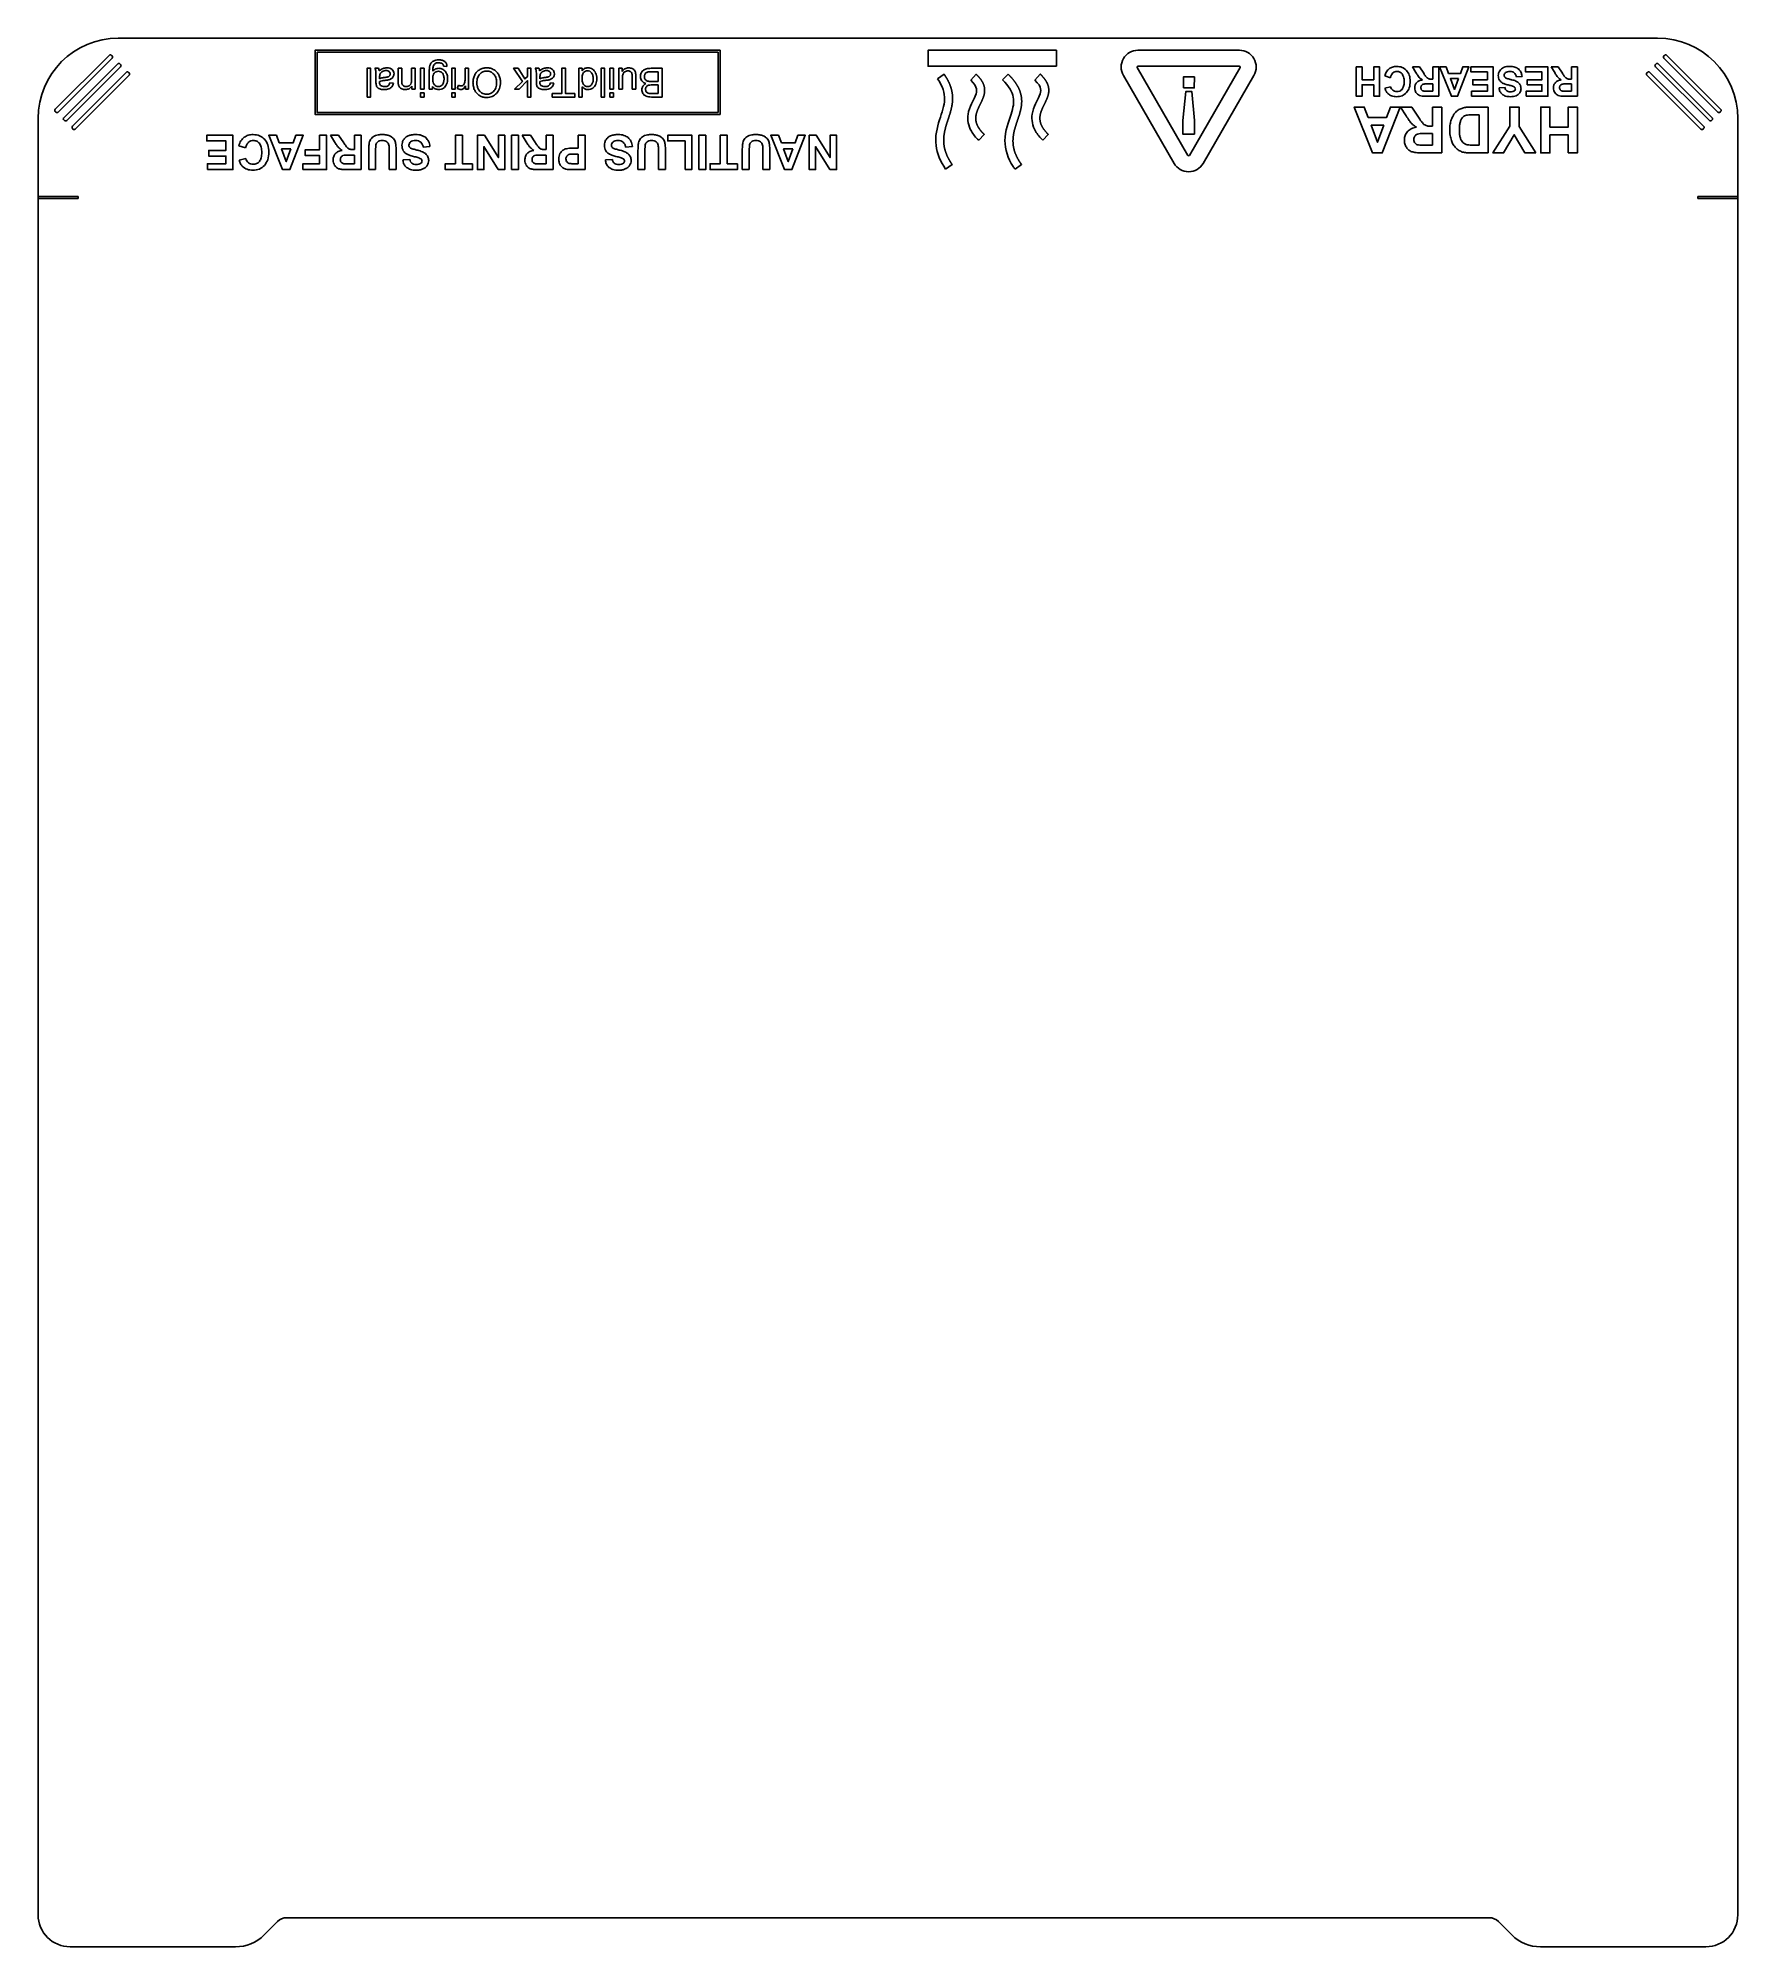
# Model space of a CAD drawing. Header units: millimetres. Extents: x -106 to 106, y -124 to 114.
import ezdxf

# ---------------------------------------------------------------- set-up
doc = ezdxf.new("R2010")
doc.units = ezdxf.units.MM
doc.layers.get('0').update_dxf_attribs({"linetype": 'CONTINUOUS'})

msp = doc.modelspace()

# ---------------------------------------------------------------- linework, layer by layer
for p, q in [((-96, 113.75), (96, 113.75)), ((96, 113.75), (-96, 113.75)), ((-64, 109.99), (-63.54, 109.99)), ((-63.54, 109.99), (-64, 109.99)), ((-61.09, 108.4), (-61.09, 109.99)), ((-61.09, 109.99), (-60.65, 109.99)), ((-60.65, 109.99), (-60.65, 108.42)), ((-59.42, 108.58), (-59.42, 109.99)), ((-59.42, 109.99), (-58.98, 109.99)), ((-58.98, 109.99), (-58.98, 107.4)), ((-57.21, 107.4), (-57.21, 109.64)), ((-57.21, 109.64), (-57.21, 107.4)), ((-55.01, 110.21), (-55.44, 110.27)), ((-55.44, 110.27), (-55.01, 110.21)), ((-52.75, 108.64), (-52.75, 109.99)), ((-52.75, 109.99), (-52.31, 109.99)), ((-52.31, 109.99), (-52.31, 107.4)), ((-43.99, 109.99), (-43.53, 109.99)), ((-43.53, 109.99), (-43.99, 109.99)), ((-38.56, 106.41), (-38.56, 109.99)), ((-38.56, 109.99), (-38.15, 109.99)), ((-38.15, 109.99), (-38.15, 109.67)), ((-33.56, 107.4), (-33.56, 109.99)), ((-33.56, 109.99), (-33.17, 109.99)), ((-33.17, 109.99), (-33.17, 109.61)), ((-29.54, 109.99), (-28.17, 109.99)), ((-28.17, 109.99), (-29.54, 109.99)), ((-29.54, 109.57), (-28.65, 109.57)), ((-28.65, 109.57), (-28.65, 108.34)), ((-28.17, 109.99), (-28.17, 106.41)), ((-28.17, 106.41), (-28.17, 109.99)), ((65.85, 109.45), (65.41, 110.17)), ((65.41, 110.17), (66.29, 110.17)), ((66.29, 110.17), (66.82, 109.37)), ((67.95, 108.64), (67.95, 110.17)), ((67.95, 110.17), (68.69, 110.17)), ((68.69, 110.17), (68.69, 106.51)), ((83.16, 109.45), (82.71, 110.17)), ((82.71, 110.17), (83.59, 110.17)), ((83.59, 110.17), (84.13, 109.37)), ((85.26, 108.64), (85.26, 110.17)), ((85.26, 110.17), (85.99, 110.17)), ((85.99, 110.17), (85.99, 106.51)), ((-63.86, 108.32), (-63.86, 108.91)), ((-63.86, 108.91), (-63.86, 108.32)), ((-63.42, 108.69), (-63.42, 108.85)), ((-62.12, 108.2), (-61.69, 108.14)), ((-61.69, 108.14), (-62.12, 108.2)), ((-59.38, 107.4), (-59.38, 107.77)), ((-58.98, 107.4), (-59.38, 107.4)), ((-56.8, 107.4), (-57.21, 107.4)), ((-57.21, 107.4), (-56.8, 107.4)), ((-56.8, 107.71), (-56.8, 107.4)), ((-56.8, 107.4), (-56.8, 107.71)), ((-53.72, 107.48), (-53.56, 107.89)), ((-52.7, 107.4), (-52.7, 107.79)), ((-52.31, 107.4), (-52.7, 107.4)), ((-43.85, 108.32), (-43.85, 108.91)), ((-43.85, 108.91), (-43.85, 108.32)), ((-43.41, 108.69), (-43.41, 108.85)), ((-42.11, 108.2), (-41.68, 108.14)), ((-41.68, 108.14), (-42.11, 108.2)), ((-38.13, 107.7), (-38.13, 106.41)), ((-33.12, 107.4), (-33.56, 107.4)), ((-33.12, 108.79), (-33.12, 107.4)), ((-31.9, 107.4), (-31.9, 108.84)), ((-31.46, 107.4), (-31.9, 107.4)), ((-31.46, 109.01), (-31.46, 107.4)), ((-28.65, 108.34), (-29.47, 108.34)), ((-29.42, 107.92), (-28.65, 107.92)), ((-28.65, 107.92), (-28.65, 106.84)), ((6.19, 108.67), (7, 109.25)), ((10.32, 108.52), (11, 109.25)), ((14.3, 108.54), (15, 109.25)), ((18.32, 108.52), (19, 109.25)), ((62.67, 108.82), (61.96, 109.05)), ((61.97, 107.52), (62.7, 107.69)), ((67.38, 107.13), (67.95, 107.13)), ((67.95, 108.06), (67.41, 108.06)), ((67.8, 108.64), (67.95, 108.64)), ((67.95, 107.13), (67.95, 108.06)), ((76.23, 107.56), (76.97, 107.59)), ((79.09, 108.98), (78.38, 108.91)), ((84.68, 107.13), (85.26, 107.13)), ((85.26, 108.06), (84.71, 108.06)), ((85.11, 108.64), (85.26, 108.64)), ((85.26, 107.13), (85.26, 108.06)), ((-38.13, 106.41), (-38.56, 106.41)), ((-28.17, 106.41), (-29.51, 106.41)), ((-29.51, 106.41), (-28.17, 106.41)), ((-28.65, 106.84), (-29.36, 106.84)), ((64.64, 104.05), (63.94, 105.16)), ((63.94, 105.16), (65.32, 105.16)), ((65.32, 105.16), (66.16, 103.92)), ((68.69, 106.51), (67.14, 106.51)), ((67.93, 102.77), (67.93, 105.16)), ((67.93, 105.16), (69.09, 105.16)), ((69.09, 105.16), (69.09, 99.44)), ((72.7, 105.16), (74.88, 105.16)), ((74.88, 105.16), (74.88, 99.44)), ((85.99, 106.51), (84.44, 106.51)), ((-106, -120.25), (-106, 103.75)), ((-106, 103.75), (-106, 94)), ((67.7, 102.77), (67.93, 102.77)), ((73.72, 104.2), (72.86, 104.2)), ((73.72, 100.41), (73.72, 104.2)), ((106, 103.75), (106, -120.25)), ((106, 94), (106, 103.75)), ((-80.12, 100.07), (-80.96, 100.34)), ((-69.03, 100.82), (-69.55, 101.65)), ((-69.55, 101.65), (-68.52, 101.65)), ((-68.52, 101.65), (-67.89, 100.72)), ((-66.56, 99.86), (-66.56, 101.65)), ((-66.56, 101.65), (-65.69, 101.65)), ((-65.69, 101.65), (-65.69, 97.36)), ((-57.13, 100.26), (-57.97, 100.17)), ((-45.12, 100.82), (-45.64, 101.65)), ((-45.64, 101.65), (-44.6, 101.65)), ((-44.6, 101.65), (-43.98, 100.72)), ((-42.65, 99.86), (-42.65, 101.65)), ((-42.65, 101.65), (-41.78, 101.65)), ((-41.78, 101.65), (-41.78, 97.36)), ((-39.21, 100.03), (-38.64, 100.03)), ((-38.64, 100.03), (-38.64, 101.65)), ((-38.64, 101.65), (-37.77, 101.65)), ((-37.77, 101.65), (-37.77, 97.36)), ((-31.88, 100.26), (-32.72, 100.17)), ((12, 101.75), (11.32, 101.02)), ((20, 101.75), (19.32, 101.02)), ((67.03, 100.41), (67.93, 100.41)), ((67.93, 101.86), (67.08, 101.86)), ((67.93, 100.41), (67.93, 101.86)), ((73.2, 100.41), (73.72, 100.41)), ((-80.94, 98.54), (-80.09, 98.75)), ((-67.24, 98.09), (-66.56, 98.09)), ((-66.56, 99.18), (-67.2, 99.18)), ((-66.74, 99.86), (-66.56, 99.86)), ((-66.56, 98.09), (-66.56, 99.18)), ((-64.77, 97.36), (-64.77, 99.61)), ((-63.91, 99.73), (-63.91, 97.36)), ((-62.22, 97.36), (-62.22, 99.69)), ((-61.35, 99.65), (-61.35, 97.36)), ((-60.5, 98.59), (-59.63, 98.62)), ((-43.32, 98.09), (-42.65, 98.09)), ((-42.65, 99.18), (-43.29, 99.18)), ((-42.82, 99.86), (-42.65, 99.86)), ((-42.65, 98.09), (-42.65, 99.18)), ((-38.64, 99.3), (-39.11, 99.3)), ((-39.06, 98.09), (-38.64, 98.09)), ((-38.64, 98.09), (-38.64, 99.3)), ((-35.25, 98.59), (-34.38, 98.62)), ((-31.18, 97.36), (-31.18, 99.61)), ((-30.31, 99.73), (-30.31, 97.36)), ((-28.62, 97.36), (-28.62, 99.69)), ((-27.76, 99.65), (-27.76, 97.36)), ((-18.17, 97.36), (-18.17, 99.61)), ((-17.3, 99.73), (-17.3, 97.36)), ((-15.61, 97.36), (-15.61, 99.69)), ((-14.74, 99.65), (-14.74, 97.36)), ((8, 98), (7.19, 97.42)), ((16.66, 98), (15.85, 97.41)), ((69.09, 99.44), (66.66, 99.44)), ((74.88, 99.44), (72.77, 99.44)), ((-65.69, 97.36), (-67.52, 97.36)), ((-63.91, 97.36), (-64.77, 97.36)), ((-61.35, 97.36), (-62.22, 97.36)), ((-41.78, 97.36), (-43.61, 97.36)), ((-37.77, 97.36), (-39.16, 97.36)), ((-30.31, 97.36), (-31.18, 97.36)), ((-27.76, 97.36), (-28.62, 97.36)), ((-17.3, 97.36), (-18.17, 97.36)), ((-14.74, 97.36), (-15.61, 97.36)), ((-106, 94), (-101, 94)), ((-106, 93.75), (-106, -120.25)), ((-101, 93.75), (-106, 93.75)), ((-101, 94), (-101, 93.75)), ((101, 93.75), (101, 94)), ((101, 94), (106, 94)), ((106, 93.75), (101, 93.75)), ((106, -120.25), (106, 93.75)), ((-76.15, -121.1), (-77.83, -122.79)), ((-77.83, -122.79), (-76.15, -121.1)), ((75, -120.63), (-75, -120.63)), ((-75, -120.63), (75, -120.63)), ((77.84, -122.79), (76.15, -121.1)), ((76.15, -121.1), (77.84, -122.79)), ((-81.37, -124.25), (-102, -124.25)), ((-102, -124.25), (-81.37, -124.25)), ((102, -124.25), (81.37, -124.25)), ((81.37, -124.25), (102, -124.25))]:
    msp.add_line(p, q)
for points in [[(-20.95, 112.25), (-71.45, 112.25), (-71.45, 104.25), (-20.95, 104.25)], [(-71.2, 112), (-21.2, 112), (-21.2, 104.5), (-71.2, 104.5)], [(21, 110.25), (21, 112.25), (5, 112.25), (5, 110.25)], [(-64.97, 106.41), (-64.53, 106.41), (-64.53, 109.99), (-64.97, 109.99)], [(-58.31, 107.4), (-57.87, 107.4), (-57.87, 109.99), (-58.31, 109.99)], [(-54.42, 107.4), (-53.98, 107.4), (-53.98, 109.99), (-54.42, 109.99)], [(-44.98, 106.41), (-44.54, 106.41), (-44.54, 109.99), (-44.98, 109.99), (-44.98, 108.97), (-45.29, 108.67), (-46.14, 109.99), (-46.69, 109.99), (-45.59, 108.36), (-46.58, 107.4), (-46.02, 107.4), (-44.98, 108.46)], [(-39.04, 106.84), (-40.22, 106.84), (-40.22, 109.99), (-40.69, 109.99), (-40.69, 106.84), (-41.88, 106.84), (-41.88, 106.41), (-39.04, 106.41)], [(-35.79, 106.41), (-35.35, 106.41), (-35.35, 109.99), (-35.79, 109.99)], [(-34.69, 107.4), (-34.25, 107.4), (-34.25, 109.99), (-34.69, 109.99)], [(60.58, 106.51), (61.32, 106.51), (61.32, 110.17), (60.58, 110.17), (60.58, 108.57), (59.14, 108.57), (59.14, 110.17), (58.4, 110.17), (58.4, 106.51), (59.14, 106.51), (59.14, 107.95), (60.58, 107.95)], [(69.93, 109.34), (69.61, 110.17), (68.81, 110.17), (70.27, 106.51), (71.05, 106.51), (72.47, 110.17), (71.69, 110.17), (71.39, 109.34)], [(72.79, 106.51), (75.5, 106.51), (75.5, 110.17), (72.72, 110.17), (72.72, 109.55), (74.76, 109.55), (74.76, 108.56), (72.93, 108.56), (72.93, 107.94), (74.76, 107.94), (74.76, 107.13), (72.79, 107.13)], [(79.6, 106.51), (82.31, 106.51), (82.31, 110.17), (79.53, 110.17), (79.53, 109.55), (81.57, 109.55), (81.57, 108.56), (79.74, 108.56), (79.74, 107.94), (81.57, 107.94), (81.57, 107.13), (79.6, 107.13)], [(36.85, 107.56), (38.21, 107.55), (38.22, 108.92), (36.85, 108.92)], [(71.16, 108.72), (70.67, 107.37), (70.16, 108.72)], [(-58.31, 106.41), (-57.87, 106.41), (-57.87, 106.92), (-58.31, 106.92)], [(-54.42, 106.41), (-53.98, 106.41), (-53.98, 106.92), (-54.42, 106.92)], [(-34.69, 106.41), (-34.25, 106.41), (-34.25, 106.92), (-34.69, 106.92)], [(38.25, 101.8), (38.25, 103.47), (37.91, 107.08), (37.14, 107.09), (36.78, 103.47), (36.77, 101.8)], [(59.91, 103.86), (59.41, 105.16), (58.15, 105.16), (60.44, 99.44), (61.66, 99.44), (63.9, 105.16), (62.67, 105.16), (62.2, 103.86)], [(80.81, 99.44), (78.71, 102.75), (78.71, 105.16), (77.56, 105.16), (77.56, 102.76), (75.45, 99.44), (76.79, 99.44), (78.11, 101.7), (79.45, 99.44)], [(84.84, 99.44), (85.99, 99.44), (85.99, 105.16), (84.84, 105.16), (84.84, 102.66), (82.57, 102.66), (82.57, 105.16), (81.41, 105.16), (81.41, 99.44), (82.57, 99.44), (82.57, 101.69), (84.84, 101.69)], [(61.84, 102.9), (61.07, 100.77), (60.28, 102.9)], [(-84.89, 97.36), (-81.7, 97.36), (-81.7, 101.65), (-84.97, 101.65), (-84.97, 100.93), (-82.57, 100.93), (-82.57, 99.76), (-84.73, 99.76), (-84.73, 99.04), (-82.57, 99.04), (-82.57, 98.09), (-84.89, 98.09)], [(-75.92, 100.68), (-76.29, 101.65), (-77.24, 101.65), (-75.52, 97.36), (-74.6, 97.36), (-72.93, 101.65), (-73.85, 101.65), (-74.2, 100.68)], [(-72.98, 97.36), (-70.03, 97.36), (-70.03, 101.65), (-70.9, 101.65), (-70.9, 99.83), (-72.69, 99.83), (-72.69, 99.1), (-70.9, 99.1), (-70.9, 98.09), (-72.98, 98.09)], [(-51.81, 98.09), (-53.09, 98.09), (-53.09, 101.65), (-53.95, 101.65), (-53.95, 98.09), (-55.22, 98.09), (-55.22, 97.36), (-51.81, 97.36)], [(-48.64, 97.36), (-47.79, 97.36), (-47.79, 101.65), (-48.6, 101.65), (-48.6, 98.85), (-50.33, 101.65), (-51.2, 101.65), (-51.2, 97.36), (-50.39, 97.36), (-50.39, 100.23)], [(-46.95, 97.36), (-46.09, 97.36), (-46.09, 101.65), (-46.95, 101.65)], [(-25.31, 97.39), (-24.45, 97.39), (-24.45, 101.65), (-27.47, 101.65), (-27.47, 100.93), (-25.31, 100.93)], [(-23.59, 97.36), (-22.73, 97.36), (-22.73, 101.65), (-23.59, 101.65)], [(-18.78, 98.09), (-20.05, 98.09), (-20.05, 101.65), (-20.92, 101.65), (-20.92, 98.09), (-22.19, 98.09), (-22.19, 97.36), (-18.78, 97.36)], [(-13.3, 100.68), (-13.67, 101.65), (-14.62, 101.65), (-12.9, 97.36), (-11.98, 97.36), (-10.31, 101.65), (-11.23, 101.65), (-11.58, 100.68)], [(-7.26, 97.36), (-6.42, 97.36), (-6.42, 101.65), (-7.22, 101.65), (-7.22, 98.85), (-8.95, 101.65), (-9.82, 101.65), (-9.82, 97.36), (-9.02, 97.36), (-9.02, 100.23)], [(-74.47, 99.95), (-75.05, 98.36), (-75.64, 99.95)], [(-11.85, 99.95), (-12.43, 98.36), (-13.02, 99.95)]]:
    msp.add_lwpolyline(points, close=True)
for points in [[(43.83, 112.25), (31.18, 112.25, 0.57735), (29.36, 109.1), (35.68, 98.14, 0.577352), (39.32, 98.14), (45.65, 109.1, 0.577349)], [(-103.5, 104.54), (-96.78, 111.26, 0.414214), (-96.78, 111.54), (-96.86, 111.61, 0.414214), (-97.14, 111.61), (-103.86, 104.89, 0.414214), (-103.86, 104.61), (-103.78, 104.54, 0.414214)], [(-96.08, 110.55), (-102.8, 103.83, 0.414214), (-102.8, 103.55), (-102.72, 103.48, 0.414214), (-102.44, 103.48), (-95.72, 110.19, 0.414214), (-95.72, 110.48), (-95.8, 110.55, 0.414214)], [(-95.02, 109.49, -0.414214), (-94.73, 109.49), (-94.66, 109.42, -0.414214), (-94.66, 109.13), (-101.38, 102.42, -0.414214), (-101.66, 102.42), (-101.73, 102.49, -0.414214), (-101.73, 102.77)], [(37.42, 99.14), (31.09, 110.1, -0.57735), (31.18, 110.25), (43.83, 110.25, -0.57735), (43.92, 110.1), (37.59, 99.14, -0.57735)], [(101.67, 102.42), (101.74, 102.49, 0.414214), (101.74, 102.77), (95.02, 109.49, 0.414214), (94.74, 109.49), (94.67, 109.42, 0.414214), (94.67, 109.13), (101.39, 102.42, 0.414214)], [(95.8, 110.55), (95.73, 110.48, 0.414214), (95.73, 110.19), (102.45, 103.48, 0.414214), (102.73, 103.48), (102.8, 103.55, 0.414214), (102.8, 103.83), (96.08, 110.55, 0.414214)], [(103.79, 104.54), (103.86, 104.61, 0.414214), (103.86, 104.89), (97.14, 111.61, 0.414214), (96.86, 111.61), (96.79, 111.54, 0.414214), (96.79, 111.26), (103.51, 104.54, 0.414214)]]:
    msp.add_lwpolyline(points, format="xyb", close=True)
for centre, radius, start, end in [((-96, 103.75), 10, 90, 180), ((-96, 103.75), 10, 90, 180), ((96, 103.75), 10, 0, 90), ((96, 103.75), 10, 0, 90), ((-102, -120.25), 4, 180, 270), ((-102, -120.25), 4, 180, 270), ((-75, -122.25), 1.63, 90.1013, 135), ((-75, -122.25), 1.63, 90.1013, 135), ((75, -122.25), 1.63, 45, 90), ((75, -122.25), 1.63, 45, 90), ((102, -120.25), 4, 270, 360), ((102, -120.25), 4, 270, 360), ((-81.37, -119.25), 5, 270, 315), ((-81.37, -119.25), 5, 270, 315), ((81.37, -119.25), 5, 225, 270), ((81.37, -119.25), 5, 225, 270)]:
    msp.add_arc(centre, radius, start, end)
for points, knots in [([(-63.89, 109.68), (-63.9, 109.74), (-63.92, 109.84), (-63.97, 109.94), (-64, 109.99)], [0, 0, 0, 0, 0.01644017, 0.03317009, 0.03317009, 0.03317009, 0.03317009]), ([(-64, 109.99), (-63.97, 109.94), (-63.92, 109.84), (-63.9, 109.74), (-63.89, 109.68)], [-0.03317009, -0.03317009, -0.03317009, -0.03317009, -0.01644017, 0, 0, 0, 0]), ([(-63.86, 108.91), (-63.86, 109.07), (-63.86, 109.33), (-63.88, 109.59), (-63.89, 109.68)], [0, 0, 0, 0, 0.05002324, 0.07760008, 0.07760008, 0.07760008, 0.07760008]), ([(-63.89, 109.68), (-63.88, 109.59), (-63.86, 109.33), (-63.86, 109.07), (-63.86, 108.91)], [-0.07760008, -0.07760008, -0.07760008, -0.07760008, -0.05002324, 0, 0, 0, 0]), ([(-63.54, 109.99), (-63.52, 109.95), (-63.48, 109.84), (-63.46, 109.73), (-63.45, 109.67)], [0, 0, 0, 0, 0.01585893, 0.033301, 0.033301, 0.033301, 0.033301]), ([(-63.45, 109.67), (-63.46, 109.73), (-63.48, 109.84), (-63.52, 109.95), (-63.54, 109.99)], [-0.033301, -0.033301, -0.033301, -0.033301, -0.01585893, 0, 0, 0, 0]), ([(-63.45, 109.67), (-63.38, 109.74), (-63.23, 109.85), (-63.06, 109.93), (-62.98, 109.97)], [0, 0, 0, 0, 0.02978592, 0.0555805, 0.0555805, 0.0555805, 0.0555805]), ([(-62.98, 109.97), (-63.06, 109.93), (-63.23, 109.85), (-63.38, 109.74), (-63.45, 109.67)], [-0.0555805, -0.0555805, -0.0555805, -0.0555805, -0.02978592, 0, 0, 0, 0]), ([(-63.35, 109.29), (-63.31, 109.35), (-63.24, 109.48), (-63.12, 109.56), (-63.05, 109.6)], [-0.04256506, -0.04256506, -0.04256506, -0.04256506, -0.02161379, 0, 0, 0, 0]), ([(-63.05, 109.6), (-62.99, 109.63), (-62.84, 109.7), (-62.68, 109.7), (-62.6, 109.71)], [-0.04690597, -0.04690597, -0.04690597, -0.04690597, -0.02414704, 0, 0, 0, 0]), ([(-62.98, 109.97), (-62.91, 109.99), (-62.75, 110.04), (-62.58, 110.05), (-62.5, 110.05)], [0, 0, 0, 0, 0.02426846, 0.0494143, 0.0494143, 0.0494143, 0.0494143]), ([(-62.5, 110.05), (-62.58, 110.05), (-62.75, 110.04), (-62.91, 109.99), (-62.98, 109.97)], [-0.0494143, -0.0494143, -0.0494143, -0.0494143, -0.02426846, 0, 0, 0, 0]), ([(-62.6, 109.71), (-62.53, 109.71), (-62.38, 109.7), (-62.27, 109.63), (-62.21, 109.59)], [-0.04133801, -0.04133801, -0.04133801, -0.04133801, -0.01859603, 0, 0, 0, 0]), ([(-62.5, 110.05), (-62.37, 110.05), (-62.13, 110.04), (-61.93, 109.9), (-61.84, 109.84)], [0, 0, 0, 0, 0.03813946, 0.07012569, 0.07012569, 0.07012569, 0.07012569]), ([(-61.84, 109.84), (-61.93, 109.9), (-62.13, 110.04), (-62.37, 110.05), (-62.5, 110.05)], [-0.07012569, -0.07012569, -0.07012569, -0.07012569, -0.03813946, 0, 0, 0, 0]), ([(-62.21, 109.59), (-62.17, 109.55), (-62.1, 109.47), (-62.09, 109.35), (-62.08, 109.3)], [-0.03298764, -0.03298764, -0.03298764, -0.03298764, -0.01645305, 0, 0, 0, 0]), ([(-61.84, 109.84), (-61.77, 109.77), (-61.64, 109.62), (-61.62, 109.41), (-61.61, 109.31)], [0, 0, 0, 0, 0.02934987, 0.05947282, 0.05947282, 0.05947282, 0.05947282]), ([(-61.61, 109.31), (-61.62, 109.41), (-61.64, 109.62), (-61.77, 109.77), (-61.84, 109.84)], [-0.05947282, -0.05947282, -0.05947282, -0.05947282, -0.02934987, 0, 0, 0, 0]), ([(-57.21, 109.64), (-57.21, 109.82), (-57.21, 110.11), (-57.12, 110.39), (-57.08, 110.5)], [0, 0, 0, 0, 0.05181905, 0.08713908, 0.08713908, 0.08713908, 0.08713908]), ([(-57.08, 110.5), (-57.12, 110.39), (-57.21, 110.11), (-57.21, 109.82), (-57.21, 109.64)], [-0.08713908, -0.08713908, -0.08713908, -0.08713908, -0.05181905, 0, 0, 0, 0]), ([(-57.08, 110.5), (-57.03, 110.58), (-56.94, 110.75), (-56.77, 110.85), (-56.69, 110.9)], [0, 0, 0, 0, 0.0276612, 0.05654916, 0.05654916, 0.05654916, 0.05654916]), ([(-56.69, 110.9), (-56.77, 110.85), (-56.94, 110.75), (-57.03, 110.58), (-57.08, 110.5)], [-0.05654916, -0.05654916, -0.05654916, -0.05654916, -0.0276612, 0, 0, 0, 0]), ([(-56.73, 110.22), (-56.74, 110.15), (-56.76, 109.96), (-56.76, 109.77), (-56.76, 109.65)], [0, 0, 0, 0, 0.02096289, 0.05655272, 0.05655272, 0.05655272, 0.05655272]), ([(-56.76, 109.65), (-56.76, 109.77), (-56.76, 109.96), (-56.74, 110.15), (-56.73, 110.22)], [-0.05655272, -0.05655272, -0.05655272, -0.05655272, -0.02096289, 0, 0, 0, 0]), ([(-56.76, 109.65), (-56.66, 109.75), (-56.46, 109.95), (-56.18, 109.98), (-56.04, 109.99)], [0, 0, 0, 0, 0.04116092, 0.08149204, 0.08149204, 0.08149204, 0.08149204]), ([(-56.04, 109.99), (-56.18, 109.98), (-56.46, 109.95), (-56.66, 109.75), (-56.76, 109.65)], [-0.08149204, -0.08149204, -0.08149204, -0.08149204, -0.04116092, 0, 0, 0, 0]), ([(-56.5, 110.56), (-56.55, 110.51), (-56.66, 110.42), (-56.7, 110.29), (-56.73, 110.22)], [0, 0, 0, 0, 0.02020476, 0.04152342, 0.04152342, 0.04152342, 0.04152342]), ([(-56.73, 110.22), (-56.7, 110.29), (-56.66, 110.42), (-56.55, 110.51), (-56.5, 110.56)], [-0.04152342, -0.04152342, -0.04152342, -0.04152342, -0.02020476, 0, 0, 0, 0]), ([(-56.69, 110.9), (-56.59, 110.94), (-56.38, 111.03), (-56.15, 111.04), (-56.03, 111.05)], [0, 0, 0, 0, 0.03177536, 0.06794148, 0.06794148, 0.06794148, 0.06794148]), ([(-56.03, 111.05), (-56.15, 111.04), (-56.38, 111.03), (-56.59, 110.94), (-56.69, 110.9)], [-0.06794148, -0.06794148, -0.06794148, -0.06794148, -0.03177536, 0, 0, 0, 0]), ([(-56.59, 109.4), (-56.52, 109.47), (-56.37, 109.6), (-56.18, 109.62), (-56.08, 109.63)], [-0.057288, -0.057288, -0.057288, -0.057288, -0.02843585, 0, 0, 0, 0]), ([(-56.03, 110.68), (-56.12, 110.68), (-56.29, 110.68), (-56.44, 110.6), (-56.5, 110.56)], [0, 0, 0, 0, 0.02721025, 0.04927942, 0.04927942, 0.04927942, 0.04927942]), ([(-56.5, 110.56), (-56.44, 110.6), (-56.29, 110.68), (-56.12, 110.68), (-56.03, 110.68)], [-0.04927942, -0.04927942, -0.04927942, -0.04927942, -0.02721025, 0, 0, 0, 0]), ([(-56.08, 109.63), (-55.98, 109.62), (-55.79, 109.6), (-55.65, 109.46), (-55.57, 109.4)], [-0.05737251, -0.05737251, -0.05737251, -0.05737251, -0.02881092, 0, 0, 0, 0]), ([(-56.04, 109.99), (-55.87, 109.98), (-55.55, 109.95), (-55.32, 109.72), (-55.21, 109.61)], [0, 0, 0, 0, 0.04839488, 0.09406602, 0.09406602, 0.09406602, 0.09406602]), ([(-55.21, 109.61), (-55.32, 109.72), (-55.55, 109.95), (-55.87, 109.98), (-56.04, 109.99)], [-0.09406602, -0.09406602, -0.09406602, -0.09406602, -0.04839488, 0, 0, 0, 0]), ([(-56.03, 111.05), (-55.89, 111.04), (-55.62, 111.03), (-55.39, 110.9), (-55.28, 110.84)], [0, 0, 0, 0, 0.04225464, 0.07879799, 0.07879799, 0.07879799, 0.07879799]), ([(-55.28, 110.84), (-55.39, 110.9), (-55.62, 111.03), (-55.89, 111.04), (-56.03, 111.05)], [-0.07879799, -0.07879799, -0.07879799, -0.07879799, -0.04225464, 0, 0, 0, 0]), ([(-55.58, 110.56), (-55.65, 110.6), (-55.79, 110.67), (-55.94, 110.68), (-56.03, 110.68)], [0, 0, 0, 0, 0.0214049, 0.04691767, 0.04691767, 0.04691767, 0.04691767]), ([(-56.03, 110.68), (-55.94, 110.68), (-55.79, 110.67), (-55.65, 110.6), (-55.58, 110.56)], [-0.04691767, -0.04691767, -0.04691767, -0.04691767, -0.0214049, 0, 0, 0, 0]), ([(-55.44, 110.27), (-55.45, 110.33), (-55.47, 110.44), (-55.55, 110.52), (-55.58, 110.56)], [0, 0, 0, 0, 0.01782488, 0.03311842, 0.03311842, 0.03311842, 0.03311842]), ([(-55.58, 110.56), (-55.55, 110.52), (-55.47, 110.44), (-55.45, 110.33), (-55.44, 110.27)], [-0.03311842, -0.03311842, -0.03311842, -0.03311842, -0.01782488, 0, 0, 0, 0]), ([(-55.28, 110.84), (-55.2, 110.76), (-55.03, 110.58), (-55.01, 110.34), (-55.01, 110.21)], [0, 0, 0, 0, 0.03365364, 0.07092145, 0.07092145, 0.07092145, 0.07092145]), ([(-55.01, 110.21), (-55.01, 110.34), (-55.03, 110.58), (-55.2, 110.76), (-55.28, 110.84)], [-0.07092145, -0.07092145, -0.07092145, -0.07092145, -0.03365364, 0, 0, 0, 0]), ([(-55.21, 109.61), (-55.13, 109.47), (-54.95, 109.19), (-54.93, 108.85), (-54.92, 108.68)], [0, 0, 0, 0, 0.04777244, 0.09841474, 0.09841474, 0.09841474, 0.09841474]), ([(-54.92, 108.68), (-54.93, 108.85), (-54.95, 109.19), (-55.13, 109.47), (-55.21, 109.61)], [-0.09841474, -0.09841474, -0.09841474, -0.09841474, -0.04777244, 0, 0, 0, 0]), ([(-51.54, 109.18), (-51.46, 109.32), (-51.3, 109.58), (-51.04, 109.75), (-50.92, 109.83)], [0, 0, 0, 0, 0.04615191, 0.09110633, 0.09110633, 0.09110633, 0.09110633]), ([(-50.92, 109.83), (-51.04, 109.75), (-51.3, 109.58), (-51.46, 109.32), (-51.54, 109.18)], [-0.09110633, -0.09110633, -0.09110633, -0.09110633, -0.04615191, 0, 0, 0, 0]), ([(-50.92, 109.83), (-50.78, 109.9), (-50.5, 110.03), (-50.2, 110.05), (-50.05, 110.06)], [0, 0, 0, 0, 0.04503006, 0.09041142, 0.09041142, 0.09041142, 0.09041142]), ([(-50.05, 110.06), (-50.2, 110.05), (-50.5, 110.03), (-50.78, 109.9), (-50.92, 109.83)], [-0.09041142, -0.09041142, -0.09041142, -0.09041142, -0.04503006, 0, 0, 0, 0]), ([(-50.92, 109.27), (-50.8, 109.38), (-50.55, 109.61), (-50.21, 109.63), (-50.04, 109.65)], [-0.09798502, -0.09798502, -0.09798502, -0.09798502, -0.04963469, 0, 0, 0, 0]), ([(-50.05, 110.06), (-49.88, 110.05), (-49.57, 110.03), (-49.28, 109.88), (-49.14, 109.81)], [0, 0, 0, 0, 0.04823925, 0.09449794, 0.09449794, 0.09449794, 0.09449794]), ([(-49.14, 109.81), (-49.28, 109.88), (-49.57, 110.03), (-49.88, 110.05), (-50.05, 110.06)], [-0.09449794, -0.09449794, -0.09449794, -0.09449794, -0.04823925, 0, 0, 0, 0]), ([(-50.04, 109.65), (-49.88, 109.63), (-49.55, 109.61), (-49.3, 109.39), (-49.17, 109.28)], [-0.09709906, -0.09709906, -0.09709906, -0.09709906, -0.04814094, 0, 0, 0, 0]), ([(-49.14, 109.81), (-49.02, 109.72), (-48.77, 109.54), (-48.62, 109.28), (-48.54, 109.14)], [0, 0, 0, 0, 0.04534949, 0.09083547, 0.09083547, 0.09083547, 0.09083547]), ([(-48.54, 109.14), (-48.62, 109.28), (-48.77, 109.54), (-49.02, 109.72), (-49.14, 109.81)], [-0.09083547, -0.09083547, -0.09083547, -0.09083547, -0.04534949, 0, 0, 0, 0]), ([(-43.88, 109.68), (-43.89, 109.74), (-43.92, 109.84), (-43.97, 109.94), (-43.99, 109.99)], [0, 0, 0, 0, 0.01644017, 0.03317009, 0.03317009, 0.03317009, 0.03317009]), ([(-43.99, 109.99), (-43.97, 109.94), (-43.92, 109.84), (-43.89, 109.74), (-43.88, 109.68)], [-0.03317009, -0.03317009, -0.03317009, -0.03317009, -0.01644017, 0, 0, 0, 0]), ([(-43.85, 108.91), (-43.85, 109.07), (-43.85, 109.33), (-43.87, 109.59), (-43.88, 109.68)], [0, 0, 0, 0, 0.05002324, 0.07760008, 0.07760008, 0.07760008, 0.07760008]), ([(-43.88, 109.68), (-43.87, 109.59), (-43.85, 109.33), (-43.85, 109.07), (-43.85, 108.91)], [-0.07760008, -0.07760008, -0.07760008, -0.07760008, -0.05002324, 0, 0, 0, 0]), ([(-43.53, 109.99), (-43.51, 109.95), (-43.47, 109.84), (-43.45, 109.73), (-43.45, 109.67)], [0, 0, 0, 0, 0.01585893, 0.033301, 0.033301, 0.033301, 0.033301]), ([(-43.45, 109.67), (-43.45, 109.73), (-43.47, 109.84), (-43.51, 109.95), (-43.53, 109.99)], [-0.033301, -0.033301, -0.033301, -0.033301, -0.01585893, 0, 0, 0, 0]), ([(-43.45, 109.67), (-43.37, 109.74), (-43.22, 109.85), (-43.05, 109.93), (-42.98, 109.97)], [0, 0, 0, 0, 0.02978592, 0.0555805, 0.0555805, 0.0555805, 0.0555805]), ([(-42.98, 109.97), (-43.05, 109.93), (-43.22, 109.85), (-43.37, 109.74), (-43.45, 109.67)], [-0.0555805, -0.0555805, -0.0555805, -0.0555805, -0.02978592, 0, 0, 0, 0]), ([(-43.34, 109.29), (-43.3, 109.35), (-43.23, 109.48), (-43.11, 109.56), (-43.05, 109.6)], [-0.04256506, -0.04256506, -0.04256506, -0.04256506, -0.02161379, 0, 0, 0, 0]), ([(-43.05, 109.6), (-42.98, 109.63), (-42.83, 109.7), (-42.68, 109.7), (-42.6, 109.71)], [-0.04690597, -0.04690597, -0.04690597, -0.04690597, -0.02414704, 0, 0, 0, 0]), ([(-42.98, 109.97), (-42.9, 109.99), (-42.74, 110.04), (-42.57, 110.05), (-42.49, 110.05)], [0, 0, 0, 0, 0.02426846, 0.0494143, 0.0494143, 0.0494143, 0.0494143]), ([(-42.49, 110.05), (-42.57, 110.05), (-42.74, 110.04), (-42.9, 109.99), (-42.98, 109.97)], [-0.0494143, -0.0494143, -0.0494143, -0.0494143, -0.02426846, 0, 0, 0, 0]), ([(-42.6, 109.71), (-42.52, 109.71), (-42.38, 109.7), (-42.26, 109.63), (-42.21, 109.59)], [-0.04133801, -0.04133801, -0.04133801, -0.04133801, -0.01859603, 0, 0, 0, 0]), ([(-42.49, 110.05), (-42.36, 110.05), (-42.12, 110.04), (-41.92, 109.9), (-41.83, 109.84)], [0, 0, 0, 0, 0.03813946, 0.07012569, 0.07012569, 0.07012569, 0.07012569]), ([(-41.83, 109.84), (-41.92, 109.9), (-42.12, 110.04), (-42.36, 110.05), (-42.49, 110.05)], [-0.07012569, -0.07012569, -0.07012569, -0.07012569, -0.03813946, 0, 0, 0, 0]), ([(-42.21, 109.59), (-42.17, 109.55), (-42.09, 109.47), (-42.08, 109.35), (-42.07, 109.3)], [-0.03298764, -0.03298764, -0.03298764, -0.03298764, -0.01645305, 0, 0, 0, 0]), ([(-41.83, 109.84), (-41.77, 109.77), (-41.63, 109.62), (-41.61, 109.41), (-41.6, 109.31)], [0, 0, 0, 0, 0.02934987, 0.05947282, 0.05947282, 0.05947282, 0.05947282]), ([(-41.6, 109.31), (-41.61, 109.41), (-41.63, 109.62), (-41.77, 109.77), (-41.83, 109.84)], [-0.05947282, -0.05947282, -0.05947282, -0.05947282, -0.02934987, 0, 0, 0, 0]), ([(-38.15, 109.67), (-38.06, 109.78), (-37.87, 110.01), (-37.58, 110.04), (-37.43, 110.05)], [0, 0, 0, 0, 0.04200696, 0.08515173, 0.08515173, 0.08515173, 0.08515173]), ([(-37.47, 109.69), (-37.56, 109.68), (-37.75, 109.66), (-37.89, 109.52), (-37.96, 109.46)], [0, 0, 0, 0, 0.02728514, 0.05574353, 0.05574353, 0.05574353, 0.05574353]), ([(-36.98, 109.44), (-37.05, 109.52), (-37.18, 109.66), (-37.38, 109.68), (-37.47, 109.69)], [0, 0, 0, 0, 0.02942591, 0.05680138, 0.05680138, 0.05680138, 0.05680138]), ([(-37.43, 110.05), (-37.33, 110.05), (-37.13, 110.03), (-36.95, 109.93), (-36.86, 109.88)], [0, 0, 0, 0, 0.03005981, 0.06017572, 0.06017572, 0.06017572, 0.06017572]), ([(-36.86, 109.88), (-36.78, 109.82), (-36.61, 109.69), (-36.51, 109.5), (-36.46, 109.4)], [0, 0, 0, 0, 0.03084808, 0.06308055, 0.06308055, 0.06308055, 0.06308055]), ([(-33.17, 109.61), (-33.06, 109.74), (-32.84, 110), (-32.51, 110.03), (-32.35, 110.05)], [0, 0, 0, 0, 0.048592, 0.09644017, 0.09644017, 0.09644017, 0.09644017]), ([(-32.81, 109.57), (-32.86, 109.54), (-32.96, 109.47), (-33.02, 109.35), (-33.05, 109.3)], [0, 0, 0, 0, 0.01903106, 0.03744064, 0.03744064, 0.03744064, 0.03744064]), ([(-32.43, 109.67), (-32.5, 109.67), (-32.63, 109.66), (-32.75, 109.6), (-32.81, 109.57)], [0, 0, 0, 0, 0.0193317, 0.03881867, 0.03881867, 0.03881867, 0.03881867]), ([(-32.1, 109.58), (-32.15, 109.6), (-32.25, 109.66), (-32.37, 109.67), (-32.43, 109.67)], [0, 0, 0, 0, 0.01674614, 0.03510183, 0.03510183, 0.03510183, 0.03510183]), ([(-32.35, 110.05), (-32.27, 110.05), (-32.12, 110.04), (-31.99, 109.99), (-31.92, 109.96)], [0, 0, 0, 0, 0.02229482, 0.04398131, 0.04398131, 0.04398131, 0.04398131]), ([(-31.93, 109.3), (-31.94, 109.36), (-31.98, 109.46), (-32.06, 109.54), (-32.1, 109.58)], [0, 0, 0, 0, 0.0167706, 0.03293976, 0.03293976, 0.03293976, 0.03293976]), ([(-31.92, 109.96), (-31.86, 109.94), (-31.74, 109.88), (-31.66, 109.79), (-31.62, 109.74)], [0, 0, 0, 0, 0.01997093, 0.03721271, 0.03721271, 0.03721271, 0.03721271]), ([(-31.62, 109.74), (-31.59, 109.7), (-31.53, 109.59), (-31.5, 109.48), (-31.49, 109.42)], [0, 0, 0, 0, 0.01692518, 0.03550119, 0.03550119, 0.03550119, 0.03550119]), ([(-30.77, 109.42), (-30.73, 109.49), (-30.66, 109.62), (-30.56, 109.71), (-30.51, 109.76)], [0, 0, 0, 0, 0.02251796, 0.04271649, 0.04271649, 0.04271649, 0.04271649]), ([(-30.51, 109.76), (-30.56, 109.71), (-30.66, 109.62), (-30.73, 109.49), (-30.77, 109.42)], [-0.04271649, -0.04271649, -0.04271649, -0.04271649, -0.02251796, 0, 0, 0, 0]), ([(-30.51, 109.76), (-30.45, 109.79), (-30.33, 109.87), (-30.19, 109.91), (-30.11, 109.93)], [0, 0, 0, 0, 0.020392, 0.04320678, 0.04320678, 0.04320678, 0.04320678]), ([(-30.11, 109.93), (-30.19, 109.91), (-30.33, 109.87), (-30.45, 109.79), (-30.51, 109.76)], [-0.04320678, -0.04320678, -0.04320678, -0.04320678, -0.020392, 0, 0, 0, 0]), ([(-30.13, 109.46), (-30.09, 109.48), (-30.01, 109.52), (-29.91, 109.54), (-29.86, 109.55)], [-0.02916506, -0.02916506, -0.02916506, -0.02916506, -0.01551446, 0, 0, 0, 0]), ([(-30.11, 109.93), (-30.03, 109.95), (-29.84, 109.99), (-29.64, 109.99), (-29.54, 109.99)], [0, 0, 0, 0, 0.02659568, 0.05815578, 0.05815578, 0.05815578, 0.05815578]), ([(-29.54, 109.99), (-29.64, 109.99), (-29.84, 109.99), (-30.03, 109.95), (-30.11, 109.93)], [-0.05815578, -0.05815578, -0.05815578, -0.05815578, -0.02659568, 0, 0, 0, 0]), ([(-29.86, 109.55), (-29.82, 109.56), (-29.71, 109.57), (-29.6, 109.57), (-29.54, 109.57)], [-0.03229577, -0.03229577, -0.03229577, -0.03229577, -0.01953592, 0, 0, 0, 0]), ([(61.96, 109.05), (62.02, 109.23), (62.13, 109.57), (62.38, 109.82), (62.5, 109.94)], [0, 0, 0, 0, 0.0564878, 0.1056941, 0.1056941, 0.1056941, 0.1056941]), ([(62.5, 109.94), (62.64, 110.02), (62.94, 110.2), (63.29, 110.22), (63.47, 110.23)], [0, 0, 0, 0, 0.0485141, 0.1026358, 0.1026358, 0.1026358, 0.1026358]), ([(63.48, 109.6), (63.39, 109.59), (63.2, 109.58), (63.05, 109.47), (62.98, 109.41)], [0, 0, 0, 0, 0.02772638, 0.05484555, 0.05484555, 0.05484555, 0.05484555]), ([(63.47, 110.23), (63.7, 110.21), (64.16, 110.17), (64.5, 109.88), (64.67, 109.73)], [0, 0, 0, 0, 0.0673949, 0.1324197, 0.1324197, 0.1324197, 0.1324197]), ([(64.13, 109.3), (64.04, 109.39), (63.86, 109.56), (63.61, 109.59), (63.48, 109.6)], [0, 0, 0, 0, 0.03613606, 0.07298426, 0.07298426, 0.07298426, 0.07298426]), ([(64.67, 109.73), (64.81, 109.54), (65.1, 109.14), (65.12, 108.64), (65.14, 108.37)], [0, 0, 0, 0, 0.0684865, 0.1464121, 0.1464121, 0.1464121, 0.1464121]), ([(76.12, 109.1), (76.13, 109.21), (76.15, 109.41), (76.25, 109.6), (76.3, 109.69)], [0, 0, 0, 0, 0.03069184, 0.06194625, 0.06194625, 0.06194625, 0.06194625]), ([(76.3, 109.69), (76.36, 109.78), (76.5, 109.95), (76.69, 110.05), (76.79, 110.1)], [0, 0, 0, 0, 0.0318246, 0.0647253, 0.0647253, 0.0647253, 0.0647253]), ([(76.79, 110.1), (76.91, 110.14), (77.17, 110.22), (77.44, 110.23), (77.59, 110.23)], [0, 0, 0, 0, 0.03716552, 0.08093376, 0.08093376, 0.08093376, 0.08093376]), ([(77.58, 109.61), (77.47, 109.6), (77.28, 109.6), (77.11, 109.5), (77.04, 109.46)], [0, 0, 0, 0, 0.0314477, 0.0565749, 0.0565749, 0.0565749, 0.0565749]), ([(78.11, 109.44), (78.04, 109.49), (77.88, 109.59), (77.68, 109.6), (77.58, 109.61)], [0, 0, 0, 0, 0.02649483, 0.05695339, 0.05695339, 0.05695339, 0.05695339]), ([(77.59, 110.23), (77.8, 110.22), (78.18, 110.21), (78.5, 110), (78.65, 109.91)], [0, 0, 0, 0, 0.0617182, 0.1128376, 0.1128376, 0.1128376, 0.1128376]), ([(78.65, 109.91), (78.76, 109.79), (79, 109.52), (79.06, 109.17), (79.09, 108.98)], [0, 0, 0, 0, 0.0492321, 0.1051418, 0.1051418, 0.1051418, 0.1051418]), ([(-63.84, 107.92), (-63.84, 107.97), (-63.86, 108.1), (-63.86, 108.24), (-63.86, 108.32)], [0, 0, 0, 0, 0.01583307, 0.04061943, 0.04061943, 0.04061943, 0.04061943]), ([(-63.86, 108.32), (-63.86, 108.24), (-63.86, 108.1), (-63.84, 107.97), (-63.84, 107.92)], [-0.04061943, -0.04061943, -0.04061943, -0.04061943, -0.01583307, 0, 0, 0, 0]), ([(-63.7, 107.62), (-63.73, 107.66), (-63.8, 107.75), (-63.82, 107.86), (-63.84, 107.92)], [0, 0, 0, 0, 0.01576034, 0.03312206, 0.03312206, 0.03312206, 0.03312206]), ([(-63.84, 107.92), (-63.82, 107.86), (-63.8, 107.75), (-63.73, 107.66), (-63.7, 107.62)], [-0.03312206, -0.03312206, -0.03312206, -0.03312206, -0.01576034, 0, 0, 0, 0]), ([(-63.4, 107.42), (-63.46, 107.45), (-63.57, 107.49), (-63.66, 107.58), (-63.7, 107.62)], [0, 0, 0, 0, 0.0200494, 0.03660009, 0.03660009, 0.03660009, 0.03660009]), ([(-63.7, 107.62), (-63.66, 107.58), (-63.57, 107.49), (-63.46, 107.45), (-63.4, 107.42)], [-0.03660009, -0.03660009, -0.03660009, -0.03660009, -0.0200494, 0, 0, 0, 0]), ([(-63.42, 108.85), (-63.42, 108.94), (-63.41, 109.09), (-63.37, 109.23), (-63.35, 109.29)], [-0.04475626, -0.04475626, -0.04475626, -0.04475626, -0.01918223, 0, 0, 0, 0]), ([(-62.7, 108.86), (-62.84, 108.84), (-63.08, 108.8), (-63.32, 108.73), (-63.42, 108.69)], [-0.07379029, -0.07379029, -0.07379029, -0.07379029, -0.03124165, 0, 0, 0, 0]), ([(-62.63, 108.5), (-62.79, 108.48), (-63.05, 108.45), (-63.31, 108.38), (-63.42, 108.35)], [0, 0, 0, 0, 0.04672459, 0.07991364, 0.07991364, 0.07991364, 0.07991364]), ([(-63.42, 108.35), (-63.31, 108.38), (-63.05, 108.45), (-62.79, 108.48), (-62.63, 108.5)], [-0.07991364, -0.07991364, -0.07991364, -0.07991364, -0.04672459, 0, 0, 0, 0]), ([(-63.42, 108.35), (-63.42, 108.32), (-63.42, 108.29), (-63.42, 108.25), (-63.42, 108.23)], [0, 0, 0, 0, 0.00738752, 0.01147733, 0.01147733, 0.01147733, 0.01147733]), ([(-63.42, 108.23), (-63.42, 108.25), (-63.42, 108.29), (-63.42, 108.32), (-63.42, 108.35)], [-0.01147733, -0.01147733, -0.01147733, -0.01147733, -0.00738752, 0, 0, 0, 0]), ([(-63.42, 108.23), (-63.42, 108.15), (-63.41, 108.01), (-63.33, 107.9), (-63.29, 107.86)], [0, 0, 0, 0, 0.02309888, 0.04072885, 0.04072885, 0.04072885, 0.04072885]), ([(-63.29, 107.86), (-63.33, 107.9), (-63.41, 108.01), (-63.42, 108.15), (-63.42, 108.23)], [-0.04072885, -0.04072885, -0.04072885, -0.04072885, -0.02309888, 0, 0, 0, 0]), ([(-62.86, 107.34), (-62.96, 107.34), (-63.14, 107.35), (-63.32, 107.4), (-63.4, 107.42)], [0, 0, 0, 0, 0.03015365, 0.05472718, 0.05472718, 0.05472718, 0.05472718]), ([(-63.4, 107.42), (-63.32, 107.4), (-63.14, 107.35), (-62.96, 107.34), (-62.86, 107.34)], [-0.05472718, -0.05472718, -0.05472718, -0.05472718, -0.03015365, 0, 0, 0, 0]), ([(-63.29, 107.86), (-63.23, 107.81), (-63.07, 107.72), (-62.89, 107.71), (-62.79, 107.71)], [0, 0, 0, 0, 0.02372831, 0.05307918, 0.05307918, 0.05307918, 0.05307918]), ([(-62.79, 107.71), (-62.89, 107.71), (-63.07, 107.72), (-63.23, 107.81), (-63.29, 107.86)], [-0.05307918, -0.05307918, -0.05307918, -0.05307918, -0.02372831, 0, 0, 0, 0]), ([(-62.27, 107.43), (-62.36, 107.41), (-62.55, 107.35), (-62.75, 107.35), (-62.86, 107.34)], [0, 0, 0, 0, 0.02825191, 0.05976824, 0.05976824, 0.05976824, 0.05976824]), ([(-62.86, 107.34), (-62.75, 107.35), (-62.55, 107.35), (-62.36, 107.41), (-62.27, 107.43)], [-0.05976824, -0.05976824, -0.05976824, -0.05976824, -0.02825191, 0, 0, 0, 0]), ([(-62.79, 107.71), (-62.7, 107.71), (-62.54, 107.71), (-62.4, 107.78), (-62.34, 107.82)], [0, 0, 0, 0, 0.02708356, 0.04760031, 0.04760031, 0.04760031, 0.04760031]), ([(-62.34, 107.82), (-62.4, 107.78), (-62.54, 107.71), (-62.7, 107.71), (-62.79, 107.71)], [-0.04760031, -0.04760031, -0.04760031, -0.04760031, -0.02708356, 0, 0, 0, 0]), ([(-62.31, 108.95), (-62.37, 108.93), (-62.49, 108.89), (-62.62, 108.87), (-62.7, 108.86)], [-0.03939161, -0.03939161, -0.03939161, -0.03939161, -0.02350171, 0, 0, 0, 0]), ([(-62.24, 108.57), (-62.3, 108.55), (-62.42, 108.53), (-62.56, 108.51), (-62.63, 108.5)], [0, 0, 0, 0, 0.01657877, 0.03963399, 0.03963399, 0.03963399, 0.03963399]), ([(-62.63, 108.5), (-62.56, 108.51), (-62.42, 108.53), (-62.3, 108.55), (-62.24, 108.57)], [-0.03963399, -0.03963399, -0.03963399, -0.03963399, -0.01657877, 0, 0, 0, 0]), ([(-62.34, 107.82), (-62.29, 107.86), (-62.18, 107.97), (-62.14, 108.12), (-62.12, 108.2)], [0, 0, 0, 0, 0.01978448, 0.04486306, 0.04486306, 0.04486306, 0.04486306]), ([(-62.12, 108.2), (-62.14, 108.12), (-62.18, 107.97), (-62.29, 107.86), (-62.34, 107.82)], [-0.04486306, -0.04486306, -0.04486306, -0.04486306, -0.01978448, 0, 0, 0, 0]), ([(-62.14, 109.09), (-62.16, 109.06), (-62.21, 109), (-62.28, 108.96), (-62.31, 108.95)], [-0.02271195, -0.02271195, -0.02271195, -0.02271195, -0.01162415, 0, 0, 0, 0]), ([(-61.88, 107.7), (-61.93, 107.64), (-62.04, 107.53), (-62.19, 107.47), (-62.27, 107.43)], [0, 0, 0, 0, 0.02224872, 0.04725176, 0.04725176, 0.04725176, 0.04725176]), ([(-62.27, 107.43), (-62.19, 107.47), (-62.04, 107.53), (-61.93, 107.64), (-61.88, 107.7)], [-0.04725176, -0.04725176, -0.04725176, -0.04725176, -0.02224872, 0, 0, 0, 0]), ([(-61.93, 108.71), (-61.97, 108.68), (-62.07, 108.62), (-62.18, 108.58), (-62.24, 108.57)], [0, 0, 0, 0, 0.0171061, 0.03485918, 0.03485918, 0.03485918, 0.03485918]), ([(-62.24, 108.57), (-62.18, 108.58), (-62.07, 108.62), (-61.97, 108.68), (-61.93, 108.71)], [-0.03485918, -0.03485918, -0.03485918, -0.03485918, -0.0171061, 0, 0, 0, 0]), ([(-62.08, 109.3), (-62.08, 109.26), (-62.09, 109.19), (-62.12, 109.12), (-62.14, 109.09)], [-0.02198519, -0.02198519, -0.02198519, -0.02198519, -0.01092363, 0, 0, 0, 0]), ([(-61.7, 108.96), (-61.73, 108.91), (-61.79, 108.82), (-61.88, 108.74), (-61.93, 108.71)], [0, 0, 0, 0, 0.01736579, 0.03421484, 0.03421484, 0.03421484, 0.03421484]), ([(-61.93, 108.71), (-61.88, 108.74), (-61.79, 108.82), (-61.73, 108.91), (-61.7, 108.96)], [-0.03421484, -0.03421484, -0.03421484, -0.03421484, -0.01736579, 0, 0, 0, 0]), ([(-61.69, 108.14), (-61.71, 108.06), (-61.75, 107.9), (-61.84, 107.76), (-61.88, 107.7)], [0, 0, 0, 0, 0.02611001, 0.04887238, 0.04887238, 0.04887238, 0.04887238]), ([(-61.88, 107.7), (-61.84, 107.76), (-61.75, 107.9), (-61.71, 108.06), (-61.69, 108.14)], [-0.04887238, -0.04887238, -0.04887238, -0.04887238, -0.02611001, 0, 0, 0, 0]), ([(-61.61, 109.31), (-61.62, 109.25), (-61.62, 109.13), (-61.67, 109.02), (-61.7, 108.96)], [0, 0, 0, 0, 0.01834739, 0.03614774, 0.03614774, 0.03614774, 0.03614774]), ([(-61.7, 108.96), (-61.67, 109.02), (-61.62, 109.13), (-61.62, 109.25), (-61.61, 109.31)], [-0.03614774, -0.03614774, -0.03614774, -0.03614774, -0.01834739, 0, 0, 0, 0]), ([(-61.06, 107.97), (-61.07, 108.03), (-61.09, 108.17), (-61.09, 108.31), (-61.09, 108.4)], [0, 0, 0, 0, 0.01688425, 0.04283137, 0.04283137, 0.04283137, 0.04283137]), ([(-60.93, 107.65), (-60.96, 107.7), (-61.02, 107.8), (-61.05, 107.91), (-61.06, 107.97)], [0, 0, 0, 0, 0.01710303, 0.03542506, 0.03542506, 0.03542506, 0.03542506]), ([(-60.63, 107.43), (-60.69, 107.46), (-60.8, 107.51), (-60.89, 107.6), (-60.93, 107.65)], [0, 0, 0, 0, 0.01974773, 0.03714076, 0.03714076, 0.03714076, 0.03714076]), ([(-60.65, 108.42), (-60.65, 108.34), (-60.65, 108.2), (-60.61, 108.07), (-60.6, 108.02)], [0, 0, 0, 0, 0.02350299, 0.04063325, 0.04063325, 0.04063325, 0.04063325]), ([(-60.2, 107.34), (-60.28, 107.35), (-60.42, 107.35), (-60.56, 107.4), (-60.63, 107.43)], [0, 0, 0, 0, 0.02258981, 0.04413604, 0.04413604, 0.04413604, 0.04413604]), ([(-60.6, 108.02), (-60.58, 107.97), (-60.53, 107.89), (-60.45, 107.83), (-60.41, 107.8)], [0, 0, 0, 0, 0.01391658, 0.0283661, 0.0283661, 0.0283661, 0.0283661]), ([(-60.41, 107.8), (-60.37, 107.78), (-60.27, 107.73), (-60.16, 107.73), (-60.11, 107.72)], [0, 0, 0, 0, 0.01538794, 0.03195609, 0.03195609, 0.03195609, 0.03195609]), ([(-59.38, 107.77), (-59.48, 107.65), (-59.7, 107.39), (-60.03, 107.36), (-60.2, 107.34)], [0, 0, 0, 0, 0.04738817, 0.09617909, 0.09617909, 0.09617909, 0.09617909]), ([(-60.11, 107.72), (-60.02, 107.73), (-59.84, 107.74), (-59.69, 107.85), (-59.62, 107.9)], [0, 0, 0, 0, 0.02653038, 0.05253675, 0.05253675, 0.05253675, 0.05253675]), ([(-59.62, 107.9), (-59.56, 107.99), (-59.42, 108.19), (-59.42, 108.43), (-59.42, 108.58)], [0, 0, 0, 0, 0.03000542, 0.07212398, 0.07212398, 0.07212398, 0.07212398]), ([(-56.04, 107.34), (-56.19, 107.36), (-56.49, 107.39), (-56.69, 107.61), (-56.8, 107.71)], [0, 0, 0, 0, 0.04288561, 0.08668028, 0.08668028, 0.08668028, 0.08668028]), ([(-56.8, 107.71), (-56.69, 107.61), (-56.49, 107.39), (-56.19, 107.36), (-56.04, 107.34)], [-0.08668028, -0.08668028, -0.08668028, -0.08668028, -0.04288561, 0, 0, 0, 0]), ([(-56.79, 108.67), (-56.79, 108.81), (-56.79, 109.08), (-56.65, 109.3), (-56.59, 109.4)], [-0.07714334, -0.07714334, -0.07714334, -0.07714334, -0.03365768, 0, 0, 0, 0]), ([(-56.58, 107.95), (-56.65, 108.05), (-56.78, 108.26), (-56.79, 108.52), (-56.79, 108.67)], [-0.07603082, -0.07603082, -0.07603082, -0.07603082, -0.04208055, 0, 0, 0, 0]), ([(-56.07, 107.71), (-56.17, 107.72), (-56.37, 107.74), (-56.51, 107.88), (-56.58, 107.95)], [-0.05778086, -0.05778086, -0.05778086, -0.05778086, -0.02950917, 0, 0, 0, 0]), ([(-55.58, 107.94), (-55.65, 107.88), (-55.79, 107.74), (-55.98, 107.72), (-56.07, 107.71)], [-0.05662857, -0.05662857, -0.05662857, -0.05662857, -0.02774531, 0, 0, 0, 0]), ([(-55.44, 107.51), (-55.53, 107.46), (-55.72, 107.36), (-55.93, 107.35), (-56.04, 107.34)], [0, 0, 0, 0, 0.03055846, 0.06303675, 0.06303675, 0.06303675, 0.06303675]), ([(-56.04, 107.34), (-55.93, 107.35), (-55.72, 107.36), (-55.53, 107.46), (-55.44, 107.51)], [-0.06303675, -0.06303675, -0.06303675, -0.06303675, -0.03055846, 0, 0, 0, 0]), ([(-55.37, 108.65), (-55.38, 108.51), (-55.38, 108.26), (-55.52, 108.04), (-55.58, 107.94)], [-0.07475803, -0.07475803, -0.07475803, -0.07475803, -0.03333236, 0, 0, 0, 0]), ([(-55.57, 109.4), (-55.52, 109.3), (-55.38, 109.07), (-55.37, 108.8), (-55.37, 108.65)], [-0.07834688, -0.07834688, -0.07834688, -0.07834688, -0.04441825, 0, 0, 0, 0]), ([(-55.05, 108), (-55.1, 107.9), (-55.2, 107.71), (-55.36, 107.58), (-55.44, 107.51)], [0, 0, 0, 0, 0.03230314, 0.06284357, 0.06284357, 0.06284357, 0.06284357]), ([(-55.44, 107.51), (-55.36, 107.58), (-55.2, 107.71), (-55.1, 107.9), (-55.05, 108)], [-0.06284357, -0.06284357, -0.06284357, -0.06284357, -0.03230314, 0, 0, 0, 0]), ([(-54.92, 108.68), (-54.92, 108.56), (-54.93, 108.33), (-55.01, 108.11), (-55.05, 108)], [0, 0, 0, 0, 0.03583264, 0.07014999, 0.07014999, 0.07014999, 0.07014999]), ([(-55.05, 108), (-55.01, 108.11), (-54.93, 108.33), (-54.92, 108.56), (-54.92, 108.68)], [-0.07014999, -0.07014999, -0.07014999, -0.07014999, -0.03583264, 0, 0, 0, 0]), ([(-53.26, 107.34), (-53.34, 107.35), (-53.5, 107.36), (-53.64, 107.44), (-53.72, 107.48)], [0, 0, 0, 0, 0.02267791, 0.04779927, 0.04779927, 0.04779927, 0.04779927]), ([(-53.56, 107.89), (-53.51, 107.86), (-53.41, 107.81), (-53.3, 107.8), (-53.24, 107.8)], [0, 0, 0, 0, 0.01762479, 0.03391295, 0.03391295, 0.03391295, 0.03391295]), ([(-52.98, 107.43), (-53.03, 107.4), (-53.11, 107.35), (-53.21, 107.35), (-53.26, 107.34)], [0, 0, 0, 0, 0.01498587, 0.02988873, 0.02988873, 0.02988873, 0.02988873]), ([(-53.24, 107.8), (-53.2, 107.8), (-53.1, 107.81), (-53.02, 107.86), (-52.98, 107.88)], [0, 0, 0, 0, 0.01384251, 0.02767236, 0.02767236, 0.02767236, 0.02767236]), ([(-52.98, 107.88), (-52.95, 107.92), (-52.87, 107.98), (-52.84, 108.08), (-52.82, 108.12)], [0, 0, 0, 0, 0.01426856, 0.0294477, 0.0294477, 0.0294477, 0.0294477]), ([(-52.7, 107.79), (-52.75, 107.71), (-52.82, 107.58), (-52.94, 107.47), (-52.98, 107.43)], [0, 0, 0, 0, 0.02712511, 0.04613649, 0.04613649, 0.04613649, 0.04613649]), ([(-52.82, 108.12), (-52.8, 108.21), (-52.75, 108.37), (-52.75, 108.55), (-52.75, 108.64)], [0, 0, 0, 0, 0.02514352, 0.05193955, 0.05193955, 0.05193955, 0.05193955]), ([(-51.76, 108.21), (-51.75, 108.38), (-51.73, 108.72), (-51.6, 109.03), (-51.54, 109.18)], [0, 0, 0, 0, 0.0518664, 0.1005762, 0.1005762, 0.1005762, 0.1005762]), ([(-51.54, 109.18), (-51.6, 109.03), (-51.73, 108.72), (-51.75, 108.38), (-51.76, 108.21)], [-0.1005762, -0.1005762, -0.1005762, -0.1005762, -0.0518664, 0, 0, 0, 0]), ([(-51.55, 107.25), (-51.61, 107.4), (-51.74, 107.71), (-51.75, 108.04), (-51.76, 108.21)], [0, 0, 0, 0, 0.04783118, 0.09897094, 0.09897094, 0.09897094, 0.09897094]), ([(-51.76, 108.21), (-51.75, 108.04), (-51.74, 107.71), (-51.61, 107.4), (-51.55, 107.25)], [-0.09897094, -0.09897094, -0.09897094, -0.09897094, -0.04783118, 0, 0, 0, 0]), ([(-50.94, 106.59), (-51.07, 106.68), (-51.32, 106.85), (-51.47, 107.12), (-51.55, 107.25)], [0, 0, 0, 0, 0.04509216, 0.09065589, 0.09065589, 0.09065589, 0.09065589]), ([(-51.55, 107.25), (-51.47, 107.12), (-51.32, 106.85), (-51.07, 106.68), (-50.94, 106.59)], [-0.09065589, -0.09065589, -0.09065589, -0.09065589, -0.04509216, 0, 0, 0, 0]), ([(-51.27, 108.21), (-51.26, 108.42), (-51.24, 108.81), (-51.03, 109.13), (-50.92, 109.27)], [-0.1141592, -0.1141592, -0.1141592, -0.1141592, -0.0523348, 0, 0, 0, 0]), ([(-51.12, 107.44), (-51.17, 107.56), (-51.26, 107.81), (-51.27, 108.07), (-51.27, 108.21)], [-0.07815443, -0.07815443, -0.07815443, -0.07815443, -0.04109033, 0, 0, 0, 0]), ([(-50.69, 106.94), (-50.78, 107.01), (-50.96, 107.14), (-51.07, 107.34), (-51.12, 107.44)], [-0.0672346, -0.0672346, -0.0672346, -0.0672346, -0.03417315, 0, 0, 0, 0]), ([(-49.19, 107.1), (-49.31, 107), (-49.57, 106.8), (-49.89, 106.77), (-50.05, 106.76)], [-0.09503451, -0.09503451, -0.09503451, -0.09503451, -0.04757394, 0, 0, 0, 0]), ([(-48.82, 108.26), (-48.83, 108.02), (-48.84, 107.6), (-49.08, 107.25), (-49.19, 107.1)], [-0.1233671, -0.1233671, -0.1233671, -0.1233671, -0.0535321, 0, 0, 0, 0]), ([(-49.17, 109.28), (-49.07, 109.14), (-48.85, 108.83), (-48.83, 108.46), (-48.82, 108.26)], [-0.1097203, -0.1097203, -0.1097203, -0.1097203, -0.0584812, 0, 0, 0, 0]), ([(-48.34, 108.25), (-48.35, 107.98), (-48.38, 107.46), (-48.67, 107.05), (-48.81, 106.86)], [0, 0, 0, 0, 0.080333, 0.1503237, 0.1503237, 0.1503237, 0.1503237]), ([(-48.81, 106.86), (-48.67, 107.05), (-48.38, 107.46), (-48.35, 107.98), (-48.34, 108.25)], [-0.1503237, -0.1503237, -0.1503237, -0.1503237, -0.080333, 0, 0, 0, 0]), ([(-48.54, 109.14), (-48.48, 109), (-48.36, 108.72), (-48.34, 108.41), (-48.34, 108.25)], [0, 0, 0, 0, 0.04609864, 0.09228253, 0.09228253, 0.09228253, 0.09228253]), ([(-48.34, 108.25), (-48.34, 108.41), (-48.36, 108.72), (-48.48, 109), (-48.54, 109.14)], [-0.09228253, -0.09228253, -0.09228253, -0.09228253, -0.04609864, 0, 0, 0, 0]), ([(-43.83, 107.92), (-43.84, 107.97), (-43.85, 108.1), (-43.85, 108.24), (-43.85, 108.32)], [0, 0, 0, 0, 0.01583307, 0.04061943, 0.04061943, 0.04061943, 0.04061943]), ([(-43.85, 108.32), (-43.85, 108.24), (-43.85, 108.1), (-43.84, 107.97), (-43.83, 107.92)], [-0.04061943, -0.04061943, -0.04061943, -0.04061943, -0.01583307, 0, 0, 0, 0]), ([(-43.69, 107.62), (-43.72, 107.66), (-43.79, 107.75), (-43.82, 107.86), (-43.83, 107.92)], [0, 0, 0, 0, 0.01576034, 0.03312206, 0.03312206, 0.03312206, 0.03312206]), ([(-43.83, 107.92), (-43.82, 107.86), (-43.79, 107.75), (-43.72, 107.66), (-43.69, 107.62)], [-0.03312206, -0.03312206, -0.03312206, -0.03312206, -0.01576034, 0, 0, 0, 0]), ([(-43.39, 107.42), (-43.45, 107.45), (-43.57, 107.49), (-43.65, 107.58), (-43.69, 107.62)], [0, 0, 0, 0, 0.0200494, 0.03660009, 0.03660009, 0.03660009, 0.03660009]), ([(-43.69, 107.62), (-43.65, 107.58), (-43.57, 107.49), (-43.45, 107.45), (-43.39, 107.42)], [-0.03660009, -0.03660009, -0.03660009, -0.03660009, -0.0200494, 0, 0, 0, 0]), ([(-43.41, 108.85), (-43.41, 108.94), (-43.41, 109.09), (-43.36, 109.23), (-43.34, 109.29)], [-0.04475626, -0.04475626, -0.04475626, -0.04475626, -0.01918223, 0, 0, 0, 0]), ([(-42.69, 108.86), (-42.83, 108.84), (-43.08, 108.8), (-43.31, 108.73), (-43.41, 108.69)], [-0.07379029, -0.07379029, -0.07379029, -0.07379029, -0.03124165, 0, 0, 0, 0]), ([(-42.62, 108.5), (-42.78, 108.48), (-43.04, 108.45), (-43.3, 108.38), (-43.41, 108.35)], [0, 0, 0, 0, 0.04672459, 0.07991364, 0.07991364, 0.07991364, 0.07991364]), ([(-43.41, 108.35), (-43.3, 108.38), (-43.04, 108.45), (-42.78, 108.48), (-42.62, 108.5)], [-0.07991364, -0.07991364, -0.07991364, -0.07991364, -0.04672459, 0, 0, 0, 0]), ([(-43.41, 108.35), (-43.41, 108.32), (-43.41, 108.29), (-43.41, 108.25), (-43.41, 108.23)], [0, 0, 0, 0, 0.00738752, 0.01147733, 0.01147733, 0.01147733, 0.01147733]), ([(-43.41, 108.23), (-43.41, 108.25), (-43.41, 108.29), (-43.41, 108.32), (-43.41, 108.35)], [-0.01147733, -0.01147733, -0.01147733, -0.01147733, -0.00738752, 0, 0, 0, 0]), ([(-43.41, 108.23), (-43.41, 108.15), (-43.41, 108.01), (-43.32, 107.9), (-43.29, 107.86)], [0, 0, 0, 0, 0.02309888, 0.04072885, 0.04072885, 0.04072885, 0.04072885]), ([(-43.29, 107.86), (-43.32, 107.9), (-43.41, 108.01), (-43.41, 108.15), (-43.41, 108.23)], [-0.04072885, -0.04072885, -0.04072885, -0.04072885, -0.02309888, 0, 0, 0, 0]), ([(-42.85, 107.34), (-42.95, 107.34), (-43.13, 107.35), (-43.31, 107.4), (-43.39, 107.42)], [0, 0, 0, 0, 0.03015365, 0.05472718, 0.05472718, 0.05472718, 0.05472718]), ([(-43.39, 107.42), (-43.31, 107.4), (-43.13, 107.35), (-42.95, 107.34), (-42.85, 107.34)], [-0.05472718, -0.05472718, -0.05472718, -0.05472718, -0.03015365, 0, 0, 0, 0]), ([(-43.29, 107.86), (-43.22, 107.81), (-43.07, 107.72), (-42.89, 107.71), (-42.79, 107.71)], [0, 0, 0, 0, 0.02372831, 0.05307918, 0.05307918, 0.05307918, 0.05307918]), ([(-42.79, 107.71), (-42.89, 107.71), (-43.07, 107.72), (-43.22, 107.81), (-43.29, 107.86)], [-0.05307918, -0.05307918, -0.05307918, -0.05307918, -0.02372831, 0, 0, 0, 0]), ([(-42.26, 107.43), (-42.35, 107.41), (-42.54, 107.35), (-42.74, 107.35), (-42.85, 107.34)], [0, 0, 0, 0, 0.02825191, 0.05976824, 0.05976824, 0.05976824, 0.05976824]), ([(-42.85, 107.34), (-42.74, 107.35), (-42.54, 107.35), (-42.35, 107.41), (-42.26, 107.43)], [-0.05976824, -0.05976824, -0.05976824, -0.05976824, -0.02825191, 0, 0, 0, 0]), ([(-42.79, 107.71), (-42.69, 107.71), (-42.53, 107.71), (-42.39, 107.78), (-42.33, 107.82)], [0, 0, 0, 0, 0.02708356, 0.04760031, 0.04760031, 0.04760031, 0.04760031]), ([(-42.33, 107.82), (-42.39, 107.78), (-42.53, 107.71), (-42.69, 107.71), (-42.79, 107.71)], [-0.04760031, -0.04760031, -0.04760031, -0.04760031, -0.02708356, 0, 0, 0, 0]), ([(-42.31, 108.95), (-42.36, 108.93), (-42.48, 108.89), (-42.61, 108.87), (-42.69, 108.86)], [-0.03939161, -0.03939161, -0.03939161, -0.03939161, -0.02350171, 0, 0, 0, 0]), ([(-42.23, 108.57), (-42.29, 108.55), (-42.42, 108.53), (-42.55, 108.51), (-42.62, 108.5)], [0, 0, 0, 0, 0.01657877, 0.03963399, 0.03963399, 0.03963399, 0.03963399]), ([(-42.62, 108.5), (-42.55, 108.51), (-42.42, 108.53), (-42.29, 108.55), (-42.23, 108.57)], [-0.03963399, -0.03963399, -0.03963399, -0.03963399, -0.01657877, 0, 0, 0, 0]), ([(-42.33, 107.82), (-42.28, 107.86), (-42.17, 107.97), (-42.13, 108.12), (-42.11, 108.2)], [0, 0, 0, 0, 0.01978448, 0.04486306, 0.04486306, 0.04486306, 0.04486306]), ([(-42.11, 108.2), (-42.13, 108.12), (-42.17, 107.97), (-42.28, 107.86), (-42.33, 107.82)], [-0.04486306, -0.04486306, -0.04486306, -0.04486306, -0.01978448, 0, 0, 0, 0]), ([(-42.13, 109.09), (-42.16, 109.06), (-42.2, 109), (-42.27, 108.96), (-42.31, 108.95)], [-0.02271195, -0.02271195, -0.02271195, -0.02271195, -0.01162415, 0, 0, 0, 0]), ([(-41.87, 107.7), (-41.92, 107.64), (-42.04, 107.53), (-42.18, 107.47), (-42.26, 107.43)], [0, 0, 0, 0, 0.02224872, 0.04725176, 0.04725176, 0.04725176, 0.04725176]), ([(-42.26, 107.43), (-42.18, 107.47), (-42.04, 107.53), (-41.92, 107.64), (-41.87, 107.7)], [-0.04725176, -0.04725176, -0.04725176, -0.04725176, -0.02224872, 0, 0, 0, 0]), ([(-41.92, 108.71), (-41.97, 108.68), (-42.07, 108.62), (-42.18, 108.58), (-42.23, 108.57)], [0, 0, 0, 0, 0.0171061, 0.03485918, 0.03485918, 0.03485918, 0.03485918]), ([(-42.23, 108.57), (-42.18, 108.58), (-42.07, 108.62), (-41.97, 108.68), (-41.92, 108.71)], [-0.03485918, -0.03485918, -0.03485918, -0.03485918, -0.0171061, 0, 0, 0, 0]), ([(-42.07, 109.3), (-42.08, 109.26), (-42.08, 109.19), (-42.12, 109.12), (-42.13, 109.09)], [-0.02198519, -0.02198519, -0.02198519, -0.02198519, -0.01092363, 0, 0, 0, 0]), ([(-41.69, 108.96), (-41.72, 108.91), (-41.78, 108.82), (-41.87, 108.74), (-41.92, 108.71)], [0, 0, 0, 0, 0.01736579, 0.03421484, 0.03421484, 0.03421484, 0.03421484]), ([(-41.92, 108.71), (-41.87, 108.74), (-41.78, 108.82), (-41.72, 108.91), (-41.69, 108.96)], [-0.03421484, -0.03421484, -0.03421484, -0.03421484, -0.01736579, 0, 0, 0, 0]), ([(-41.68, 108.14), (-41.7, 108.06), (-41.74, 107.9), (-41.83, 107.76), (-41.87, 107.7)], [0, 0, 0, 0, 0.02611001, 0.04887238, 0.04887238, 0.04887238, 0.04887238]), ([(-41.87, 107.7), (-41.83, 107.76), (-41.74, 107.9), (-41.7, 108.06), (-41.68, 108.14)], [-0.04887238, -0.04887238, -0.04887238, -0.04887238, -0.02611001, 0, 0, 0, 0]), ([(-41.6, 109.31), (-41.61, 109.25), (-41.61, 109.13), (-41.67, 109.02), (-41.69, 108.96)], [0, 0, 0, 0, 0.01834739, 0.03614774, 0.03614774, 0.03614774, 0.03614774]), ([(-41.69, 108.96), (-41.67, 109.02), (-41.61, 109.13), (-41.61, 109.25), (-41.6, 109.31)], [-0.03614774, -0.03614774, -0.03614774, -0.03614774, -0.01834739, 0, 0, 0, 0]), ([(-37.96, 109.46), (-38.02, 109.36), (-38.15, 109.14), (-38.16, 108.88), (-38.16, 108.74)], [0, 0, 0, 0, 0.03336968, 0.07581421, 0.07581421, 0.07581421, 0.07581421]), ([(-38.16, 108.74), (-38.16, 108.58), (-38.15, 108.3), (-38.02, 108.06), (-37.96, 107.96)], [0, 0, 0, 0, 0.04642654, 0.08191521, 0.08191521, 0.08191521, 0.08191521]), ([(-37.83, 107.44), (-37.89, 107.48), (-38, 107.55), (-38.08, 107.65), (-38.13, 107.7)], [0, 0, 0, 0, 0.02012923, 0.0396334, 0.0396334, 0.0396334, 0.0396334]), ([(-37.96, 107.96), (-37.89, 107.88), (-37.75, 107.74), (-37.55, 107.72), (-37.45, 107.71)], [0, 0, 0, 0, 0.02954133, 0.05788249, 0.05788249, 0.05788249, 0.05788249]), ([(-37.41, 107.34), (-37.49, 107.35), (-37.63, 107.35), (-37.76, 107.41), (-37.83, 107.44)], [0, 0, 0, 0, 0.02229323, 0.04324201, 0.04324201, 0.04324201, 0.04324201]), ([(-37.45, 107.71), (-37.36, 107.72), (-37.17, 107.74), (-37.03, 107.88), (-36.96, 107.95)], [0, 0, 0, 0, 0.02754331, 0.05598322, 0.05598322, 0.05598322, 0.05598322]), ([(-36.83, 107.51), (-36.92, 107.46), (-37.1, 107.36), (-37.31, 107.35), (-37.41, 107.34)], [0, 0, 0, 0, 0.03017693, 0.06092327, 0.06092327, 0.06092327, 0.06092327]), ([(-36.77, 108.7), (-36.77, 108.85), (-36.78, 109.12), (-36.91, 109.34), (-36.98, 109.44)], [0, 0, 0, 0, 0.04383348, 0.07855455, 0.07855455, 0.07855455, 0.07855455]), ([(-36.96, 107.95), (-36.91, 108.05), (-36.77, 108.28), (-36.77, 108.55), (-36.77, 108.7)], [0, 0, 0, 0, 0.03416591, 0.07905233, 0.07905233, 0.07905233, 0.07905233]), ([(-36.44, 108), (-36.49, 107.9), (-36.58, 107.71), (-36.75, 107.57), (-36.83, 107.51)], [0, 0, 0, 0, 0.03226972, 0.06284055, 0.06284055, 0.06284055, 0.06284055]), ([(-36.46, 109.4), (-36.42, 109.3), (-36.33, 109.07), (-36.32, 108.83), (-36.31, 108.7)], [0, 0, 0, 0, 0.03462692, 0.0723026, 0.0723026, 0.0723026, 0.0723026]), ([(-36.31, 108.7), (-36.32, 108.58), (-36.33, 108.33), (-36.41, 108.11), (-36.44, 108)], [0, 0, 0, 0, 0.0371589, 0.07195628, 0.07195628, 0.07195628, 0.07195628]), ([(-33.05, 109.3), (-33.07, 109.23), (-33.12, 109.06), (-33.12, 108.89), (-33.12, 108.79)], [0, 0, 0, 0, 0.02206423, 0.05138592, 0.05138592, 0.05138592, 0.05138592]), ([(-31.9, 108.84), (-31.9, 108.94), (-31.9, 109.09), (-31.92, 109.24), (-31.93, 109.3)], [0, 0, 0, 0, 0.02881642, 0.04650956, 0.04650956, 0.04650956, 0.04650956]), ([(-31.49, 109.42), (-31.48, 109.36), (-31.46, 109.23), (-31.46, 109.09), (-31.46, 109.01)], [0, 0, 0, 0, 0.01684449, 0.04114576, 0.04114576, 0.04114576, 0.04114576]), ([(-30.87, 108.96), (-30.87, 109.04), (-30.86, 109.2), (-30.8, 109.35), (-30.77, 109.42)], [0, 0, 0, 0, 0.02440632, 0.0482665, 0.0482665, 0.0482665, 0.0482665]), ([(-30.77, 109.42), (-30.8, 109.35), (-30.86, 109.2), (-30.87, 109.04), (-30.87, 108.96)], [-0.0482665, -0.0482665, -0.0482665, -0.0482665, -0.02440632, 0, 0, 0, 0]), ([(-30.7, 108.41), (-30.75, 108.5), (-30.85, 108.66), (-30.87, 108.86), (-30.87, 108.96)], [0, 0, 0, 0, 0.02824222, 0.0577416, 0.0577416, 0.0577416, 0.0577416]), ([(-30.87, 108.96), (-30.87, 108.86), (-30.85, 108.66), (-30.75, 108.5), (-30.7, 108.41)], [-0.0577416, -0.0577416, -0.0577416, -0.0577416, -0.02824222, 0, 0, 0, 0]), ([(-30.2, 108.09), (-30.3, 108.13), (-30.49, 108.19), (-30.63, 108.34), (-30.7, 108.41)], [0, 0, 0, 0, 0.03147256, 0.06034659, 0.06034659, 0.06034659, 0.06034659]), ([(-30.7, 108.41), (-30.63, 108.34), (-30.49, 108.19), (-30.3, 108.13), (-30.2, 108.09)], [-0.06034659, -0.06034659, -0.06034659, -0.06034659, -0.03147256, 0, 0, 0, 0]), ([(-30.7, 107.33), (-30.7, 107.41), (-30.68, 107.56), (-30.61, 107.69), (-30.58, 107.76)], [0, 0, 0, 0, 0.02249425, 0.04541764, 0.04541764, 0.04541764, 0.04541764]), ([(-30.58, 107.76), (-30.61, 107.69), (-30.68, 107.56), (-30.7, 107.41), (-30.7, 107.33)], [-0.04541764, -0.04541764, -0.04541764, -0.04541764, -0.02249425, 0, 0, 0, 0]), ([(-30.56, 106.86), (-30.6, 106.93), (-30.68, 107.08), (-30.69, 107.25), (-30.7, 107.33)], [0, 0, 0, 0, 0.02538787, 0.04978106, 0.04978106, 0.04978106, 0.04978106]), ([(-30.7, 107.33), (-30.69, 107.25), (-30.68, 107.08), (-30.6, 106.93), (-30.56, 106.86)], [-0.04978106, -0.04978106, -0.04978106, -0.04978106, -0.02538787, 0, 0, 0, 0]), ([(-30.58, 107.76), (-30.53, 107.83), (-30.43, 107.96), (-30.28, 108.05), (-30.2, 108.09)], [0, 0, 0, 0, 0.02407108, 0.05034428, 0.05034428, 0.05034428, 0.05034428]), ([(-30.2, 108.09), (-30.28, 108.05), (-30.43, 107.96), (-30.53, 107.83), (-30.58, 107.76)], [-0.05034428, -0.05034428, -0.05034428, -0.05034428, -0.02407108, 0, 0, 0, 0]), ([(-30.38, 108.96), (-30.38, 109.01), (-30.38, 109.12), (-30.33, 109.21), (-30.31, 109.26)], [-0.03121724, -0.03121724, -0.03121724, -0.03121724, -0.01503736, 0, 0, 0, 0]), ([(-30.28, 108.61), (-30.31, 108.66), (-30.37, 108.77), (-30.38, 108.89), (-30.38, 108.96)], [-0.03670899, -0.03670899, -0.03670899, -0.03670899, -0.0188821, 0, 0, 0, 0]), ([(-30.31, 109.26), (-30.29, 109.3), (-30.24, 109.38), (-30.17, 109.43), (-30.13, 109.46)], [-0.02710796, -0.02710796, -0.02710796, -0.02710796, -0.01306241, 0, 0, 0, 0]), ([(-30, 108.4), (-30.05, 108.42), (-30.17, 108.47), (-30.24, 108.56), (-30.28, 108.61)], [-0.03569729, -0.03569729, -0.03569729, -0.03569729, -0.01754548, 0, 0, 0, 0]), ([(-30.23, 107.39), (-30.23, 107.45), (-30.23, 107.56), (-30.17, 107.65), (-30.14, 107.7)], [-0.03299084, -0.03299084, -0.03299084, -0.03299084, -0.01562741, 0, 0, 0, 0]), ([(-30.15, 107.07), (-30.17, 107.12), (-30.23, 107.22), (-30.23, 107.33), (-30.23, 107.39)], [-0.03285083, -0.03285083, -0.03285083, -0.03285083, -0.01688979, 0, 0, 0, 0]), ([(-30.14, 107.7), (-30.11, 107.74), (-30.03, 107.82), (-29.93, 107.86), (-29.87, 107.88)], [-0.03298369, -0.03298369, -0.03298369, -0.03298369, -0.01737405, 0, 0, 0, 0]), ([(-29.47, 108.34), (-29.57, 108.34), (-29.75, 108.34), (-29.92, 108.38), (-30, 108.4)], [-0.05285419, -0.05285419, -0.05285419, -0.05285419, -0.02263528, 0, 0, 0, 0]), ([(-29.87, 107.88), (-29.81, 107.89), (-29.66, 107.92), (-29.51, 107.92), (-29.42, 107.92)], [-0.04545124, -0.04545124, -0.04545124, -0.04545124, -0.02705848, 0, 0, 0, 0]), ([(7.19, 97.42), (6.53, 98.36), (6.11, 99.35), (5.99, 100.37), (5.85, 101.5), (6.12, 102.6), (6.43, 103.55), (6.74, 104.52), (7.03, 105.35), (7.06, 106.09), (7.09, 106.93), (6.84, 107.74), (6.19, 108.67)], [-1, -1, -1, -1, -0.778923, -0.778923, -0.778923, -0.533826, -0.533826, -0.533826, -0.284606, -0.284606, -0.284606, 0, 0, 0, 0]), ([(11.32, 101.02), (10.95, 101.37), (10.64, 101.74), (10.4, 102.15), (10.02, 102.81), (9.88, 103.59), (9.99, 104.28), (10.15, 105.23), (10.64, 105.96), (10.87, 106.51), (11.05, 106.92), (11.09, 107.18), (11.04, 107.43), (10.99, 107.71), (10.79, 108.07), (10.32, 108.52)], [-1, -1, -1, -1, -0.88026, -0.88026, -0.88026, -0.683991, -0.683991, -0.683991, -0.417371, -0.417371, -0.417371, -0.217428, -0.217428, -0.217428, 0, 0, 0, 0]), ([(15.85, 97.41), (15.77, 97.52), (15.69, 97.63), (15.62, 97.75), (14.94, 98.76), (14.58, 99.88), (14.59, 100.97), (14.59, 102.2), (15.05, 103.33), (15.36, 104.28), (15.62, 105.1), (15.75, 105.76), (15.63, 106.38), (15.51, 107.04), (15.11, 107.75), (14.3, 108.54)], [-1, -1, -1, -1, -0.97366, -0.97366, -0.97366, -0.738272, -0.738272, -0.738272, -0.473813, -0.473813, -0.473813, -0.243411, -0.243411, -0.243411, 0, 0, 0, 0]), ([(19.32, 101.02), (18.95, 101.37), (18.64, 101.74), (18.4, 102.15), (18.02, 102.81), (17.88, 103.59), (17.99, 104.28), (18.15, 105.23), (18.64, 105.96), (18.87, 106.51), (19.05, 106.92), (19.09, 107.18), (19.04, 107.43), (18.99, 107.71), (18.79, 108.07), (18.32, 108.52)], [-1, -1, -1, -1, -0.88026, -0.88026, -0.88026, -0.683991, -0.683991, -0.683991, -0.417371, -0.417371, -0.417371, -0.217428, -0.217428, -0.217428, 0, 0, 0, 0]), ([(62.34, 106.85), (62.26, 106.94), (62.09, 107.14), (62.01, 107.39), (61.97, 107.52)], [0, 0, 0, 0, 0.03588575, 0.07761965, 0.07761965, 0.07761965, 0.07761965]), ([(62.98, 109.41), (62.91, 109.33), (62.76, 109.16), (62.7, 108.94), (62.67, 108.82)], [0, 0, 0, 0, 0.03013207, 0.06695153, 0.06695153, 0.06695153, 0.06695153]), ([(62.7, 107.69), (62.72, 107.61), (62.77, 107.43), (62.9, 107.31), (62.97, 107.25)], [0, 0, 0, 0, 0.02729511, 0.05312532, 0.05312532, 0.05312532, 0.05312532]), ([(62.97, 107.25), (63.04, 107.2), (63.19, 107.1), (63.37, 107.09), (63.47, 107.08)], [0, 0, 0, 0, 0.02587877, 0.05336237, 0.05336237, 0.05336237, 0.05336237]), ([(63.47, 107.08), (63.59, 107.09), (63.85, 107.12), (64.03, 107.29), (64.12, 107.37)], [0, 0, 0, 0, 0.03747666, 0.07387153, 0.07387153, 0.07387153, 0.07387153]), ([(64.12, 107.37), (64.2, 107.5), (64.37, 107.79), (64.37, 108.12), (64.38, 108.32)], [0, 0, 0, 0, 0.04261181, 0.09918287, 0.09918287, 0.09918287, 0.09918287]), ([(64.38, 108.32), (64.38, 108.52), (64.37, 108.87), (64.2, 109.18), (64.13, 109.3)], [0, 0, 0, 0, 0.0595937, 0.1031471, 0.1031471, 0.1031471, 0.1031471]), ([(65.14, 108.37), (65.12, 108.09), (65.1, 107.57), (64.8, 107.15), (64.67, 106.96)], [0, 0, 0, 0, 0.0818143, 0.1519507, 0.1519507, 0.1519507, 0.1519507]), ([(65.7, 107.54), (65.71, 107.67), (65.73, 107.92), (65.88, 108.12), (65.95, 108.22)], [0, 0, 0, 0, 0.03799214, 0.07333774, 0.07333774, 0.07333774, 0.07333774]), ([(65.86, 106.96), (65.82, 107.05), (65.72, 107.23), (65.71, 107.43), (65.7, 107.54)], [0, 0, 0, 0, 0.02948797, 0.06031417, 0.06031417, 0.06031417, 0.06031417]), ([(66.27, 108.86), (66.21, 108.94), (66.06, 109.12), (65.93, 109.33), (65.85, 109.45)], [0, 0, 0, 0, 0.02949948, 0.07268458, 0.07268458, 0.07268458, 0.07268458]), ([(65.95, 108.22), (66.04, 108.3), (66.25, 108.48), (66.52, 108.53), (66.67, 108.55)], [0, 0, 0, 0, 0.03720306, 0.08094407, 0.08094407, 0.08094407, 0.08094407]), ([(66.67, 108.55), (66.59, 108.6), (66.45, 108.69), (66.33, 108.8), (66.27, 108.86)], [0, 0, 0, 0, 0.02627142, 0.05009356, 0.05009356, 0.05009356, 0.05009356]), ([(66.54, 107.86), (66.52, 107.82), (66.47, 107.73), (66.47, 107.64), (66.46, 107.59)], [0, 0, 0, 0, 0.01354036, 0.02872159, 0.02872159, 0.02872159, 0.02872159]), ([(66.46, 107.59), (66.47, 107.53), (66.47, 107.42), (66.53, 107.33), (66.56, 107.29)], [0, 0, 0, 0, 0.01683401, 0.03187274, 0.03187274, 0.03187274, 0.03187274]), ([(66.75, 108.01), (66.7, 108), (66.62, 107.96), (66.57, 107.89), (66.54, 107.86)], [0, 0, 0, 0, 0.01325403, 0.02615599, 0.02615599, 0.02615599, 0.02615599]), ([(66.56, 107.29), (66.6, 107.25), (66.68, 107.18), (66.79, 107.16), (66.84, 107.14)], [0, 0, 0, 0, 0.01503734, 0.03173342, 0.03173342, 0.03173342, 0.03173342]), ([(67.41, 108.06), (67.26, 108.06), (67.04, 108.06), (66.82, 108.03), (66.75, 108.01)], [0, 0, 0, 0, 0.04309574, 0.06649761, 0.06649761, 0.06649761, 0.06649761]), ([(66.82, 109.37), (66.9, 109.25), (67.02, 109.07), (67.16, 108.9), (67.21, 108.83)], [0, 0, 0, 0, 0.04214416, 0.06628149, 0.06628149, 0.06628149, 0.06628149]), ([(66.84, 107.14), (66.9, 107.14), (67.08, 107.13), (67.26, 107.13), (67.38, 107.13)], [0, 0, 0, 0, 0.01795397, 0.05381467, 0.05381467, 0.05381467, 0.05381467]), ([(67.21, 108.83), (67.25, 108.8), (67.31, 108.74), (67.39, 108.7), (67.43, 108.68)], [0, 0, 0, 0, 0.01425491, 0.02706284, 0.02706284, 0.02706284, 0.02706284]), ([(67.43, 108.68), (67.48, 108.67), (67.61, 108.64), (67.73, 108.64), (67.8, 108.64)], [0, 0, 0, 0, 0.01543882, 0.03743916, 0.03743916, 0.03743916, 0.03743916]), ([(76.27, 108.52), (76.23, 108.61), (76.14, 108.79), (76.13, 108.99), (76.12, 109.1)], [0, 0, 0, 0, 0.02848208, 0.06053351, 0.06053351, 0.06053351, 0.06053351]), ([(76.59, 106.75), (76.49, 106.86), (76.28, 107.09), (76.25, 107.4), (76.23, 107.56)], [0, 0, 0, 0, 0.0440336, 0.09038348, 0.09038348, 0.09038348, 0.09038348]), ([(76.67, 108.15), (76.59, 108.2), (76.43, 108.29), (76.32, 108.45), (76.27, 108.52)], [0, 0, 0, 0, 0.0280307, 0.05531588, 0.05531588, 0.05531588, 0.05531588]), ([(77.47, 107.89), (77.31, 107.92), (77.04, 107.99), (76.78, 108.1), (76.67, 108.15)], [0, 0, 0, 0, 0.04853592, 0.0839295, 0.0839295, 0.0839295, 0.0839295]), ([(77.04, 109.46), (76.99, 109.41), (76.89, 109.31), (76.87, 109.17), (76.86, 109.1)], [0, 0, 0, 0, 0.02122296, 0.04064925, 0.04064925, 0.04064925, 0.04064925]), ([(76.86, 109.1), (76.86, 109.06), (76.87, 108.98), (76.91, 108.92), (76.94, 108.88)], [0, 0, 0, 0, 0.01213375, 0.02368961, 0.02368961, 0.02368961, 0.02368961]), ([(76.94, 108.88), (76.97, 108.85), (77.05, 108.78), (77.15, 108.75), (77.2, 108.73)], [0, 0, 0, 0, 0.01345198, 0.03112962, 0.03112962, 0.03112962, 0.03112962]), ([(76.97, 107.59), (76.98, 107.51), (77.01, 107.35), (77.12, 107.24), (77.17, 107.19)], [0, 0, 0, 0, 0.02530472, 0.04604862, 0.04604862, 0.04604862, 0.04604862]), ([(77.17, 107.19), (77.23, 107.15), (77.38, 107.07), (77.54, 107.06), (77.64, 107.06)], [0, 0, 0, 0, 0.02153985, 0.04895057, 0.04895057, 0.04895057, 0.04895057]), ([(77.2, 108.73), (77.27, 108.7), (77.47, 108.65), (77.67, 108.6), (77.79, 108.57)], [0, 0, 0, 0, 0.02212323, 0.06114061, 0.06114061, 0.06114061, 0.06114061]), ([(78.15, 107.64), (78.07, 107.69), (77.86, 107.8), (77.62, 107.85), (77.47, 107.89)], [0, 0, 0, 0, 0.02672799, 0.07229043, 0.07229043, 0.07229043, 0.07229043]), ([(77.64, 107.06), (77.73, 107.07), (77.91, 107.07), (78.07, 107.16), (78.14, 107.19)], [0, 0, 0, 0, 0.02882711, 0.05264642, 0.05264642, 0.05264642, 0.05264642]), ([(77.79, 108.57), (77.97, 108.52), (78.26, 108.45), (78.52, 108.28), (78.62, 108.21)], [0, 0, 0, 0, 0.05301879, 0.09125244, 0.09125244, 0.09125244, 0.09125244]), ([(78.38, 108.91), (78.35, 109.02), (78.31, 109.22), (78.17, 109.37), (78.11, 109.44)], [0, 0, 0, 0, 0.03281391, 0.06007612, 0.06007612, 0.06007612, 0.06007612]), ([(78.14, 107.19), (78.17, 107.22), (78.24, 107.29), (78.25, 107.38), (78.26, 107.42)], [0, 0, 0, 0, 0.01323023, 0.02632381, 0.02632381, 0.02632381, 0.02632381]), ([(78.26, 107.42), (78.25, 107.46), (78.24, 107.55), (78.18, 107.61), (78.15, 107.64)], [0, 0, 0, 0, 0.01232366, 0.02538154, 0.02538154, 0.02538154, 0.02538154]), ([(78.62, 108.21), (78.72, 108.1), (78.92, 107.89), (78.95, 107.61), (78.96, 107.47)], [0, 0, 0, 0, 0.04187346, 0.08277674, 0.08277674, 0.08277674, 0.08277674]), ([(78.96, 107.47), (78.95, 107.38), (78.94, 107.19), (78.85, 107.03), (78.8, 106.95)], [0, 0, 0, 0, 0.02727591, 0.05511135, 0.05511135, 0.05511135, 0.05511135]), ([(83.01, 107.54), (83.02, 107.67), (83.03, 107.92), (83.18, 108.12), (83.25, 108.22)], [0, 0, 0, 0, 0.03799216, 0.07333775, 0.07333775, 0.07333775, 0.07333775]), ([(83.17, 106.96), (83.12, 107.05), (83.02, 107.23), (83.01, 107.43), (83.01, 107.54)], [0, 0, 0, 0, 0.02948806, 0.06031426, 0.06031426, 0.06031426, 0.06031426]), ([(83.58, 108.86), (83.51, 108.94), (83.36, 109.12), (83.23, 109.33), (83.16, 109.45)], [0, 0, 0, 0, 0.02949944, 0.07268458, 0.07268458, 0.07268458, 0.07268458]), ([(83.25, 108.22), (83.34, 108.3), (83.55, 108.48), (83.82, 108.53), (83.97, 108.55)], [0, 0, 0, 0, 0.03720309, 0.08094412, 0.08094412, 0.08094412, 0.08094412]), ([(83.97, 108.55), (83.9, 108.6), (83.75, 108.69), (83.63, 108.8), (83.58, 108.86)], [0, 0, 0, 0, 0.02627132, 0.05009355, 0.05009355, 0.05009355, 0.05009355]), ([(83.84, 107.86), (83.82, 107.82), (83.77, 107.73), (83.77, 107.64), (83.77, 107.59)], [0, 0, 0, 0, 0.01354033, 0.02872157, 0.02872157, 0.02872157, 0.02872157]), ([(83.77, 107.59), (83.77, 107.53), (83.78, 107.42), (83.84, 107.33), (83.86, 107.29)], [0, 0, 0, 0, 0.01683402, 0.03187272, 0.03187272, 0.03187272, 0.03187272]), ([(84.05, 108.01), (84.01, 108), (83.92, 107.96), (83.87, 107.89), (83.84, 107.86)], [0, 0, 0, 0, 0.01325407, 0.02615606, 0.02615606, 0.02615606, 0.02615606]), ([(83.86, 107.29), (83.9, 107.25), (83.98, 107.18), (84.09, 107.16), (84.14, 107.14)], [0, 0, 0, 0, 0.01503741, 0.03173341, 0.03173341, 0.03173341, 0.03173341]), ([(84.71, 108.06), (84.57, 108.06), (84.34, 108.06), (84.13, 108.03), (84.05, 108.01)], [0, 0, 0, 0, 0.04309563, 0.06649754, 0.06649754, 0.06649754, 0.06649754]), ([(84.13, 109.37), (84.2, 109.25), (84.32, 109.07), (84.46, 108.9), (84.51, 108.83)], [0, 0, 0, 0, 0.04214417, 0.06628147, 0.06628147, 0.06628147, 0.06628147]), ([(84.14, 107.14), (84.2, 107.14), (84.38, 107.13), (84.56, 107.13), (84.68, 107.13)], [0, 0, 0, 0, 0.01795397, 0.05381472, 0.05381472, 0.05381472, 0.05381472]), ([(84.51, 108.83), (84.55, 108.8), (84.61, 108.74), (84.7, 108.7), (84.74, 108.68)], [0, 0, 0, 0, 0.01425496, 0.02706289, 0.02706289, 0.02706289, 0.02706289]), ([(84.74, 108.68), (84.79, 108.67), (84.91, 108.64), (85.03, 108.64), (85.11, 108.64)], [0, 0, 0, 0, 0.01543885, 0.03743916, 0.03743916, 0.03743916, 0.03743916]), ([(-50.05, 106.35), (-50.21, 106.36), (-50.52, 106.38), (-50.8, 106.52), (-50.94, 106.59)], [0, 0, 0, 0, 0.04748963, 0.0933085, 0.0933085, 0.0933085, 0.0933085]), ([(-50.94, 106.59), (-50.8, 106.52), (-50.52, 106.38), (-50.21, 106.36), (-50.05, 106.35)], [-0.0933085, -0.0933085, -0.0933085, -0.0933085, -0.04748963, 0, 0, 0, 0]), ([(-50.05, 106.76), (-50.17, 106.77), (-50.39, 106.78), (-50.59, 106.89), (-50.69, 106.94)], [-0.067005, -0.067005, -0.067005, -0.067005, -0.03304649, 0, 0, 0, 0]), ([(-48.81, 106.86), (-48.99, 106.71), (-49.34, 106.41), (-49.81, 106.37), (-50.05, 106.35)], [0, 0, 0, 0, 0.0665866, 0.1364584, 0.1364584, 0.1364584, 0.1364584]), ([(-50.05, 106.35), (-49.81, 106.37), (-49.34, 106.41), (-48.99, 106.71), (-48.81, 106.86)], [-0.1364584, -0.1364584, -0.1364584, -0.1364584, -0.0665866, 0, 0, 0, 0]), ([(-30.17, 106.52), (-30.25, 106.56), (-30.41, 106.65), (-30.51, 106.79), (-30.56, 106.86)], [0, 0, 0, 0, 0.02604707, 0.05185275, 0.05185275, 0.05185275, 0.05185275]), ([(-30.56, 106.86), (-30.51, 106.79), (-30.41, 106.65), (-30.25, 106.56), (-30.17, 106.52)], [-0.05185275, -0.05185275, -0.05185275, -0.05185275, -0.02604707, 0, 0, 0, 0]), ([(-29.51, 106.41), (-29.64, 106.42), (-29.86, 106.42), (-30.08, 106.49), (-30.17, 106.52)], [0, 0, 0, 0, 0.03705646, 0.06702456, 0.06702456, 0.06702456, 0.06702456]), ([(-30.17, 106.52), (-30.08, 106.49), (-29.86, 106.42), (-29.64, 106.42), (-29.51, 106.41)], [-0.06702456, -0.06702456, -0.06702456, -0.06702456, -0.03705646, 0, 0, 0, 0]), ([(-29.91, 106.89), (-29.95, 106.91), (-30.05, 106.95), (-30.12, 107.03), (-30.15, 107.07)], [-0.03117503, -0.03117503, -0.03117503, -0.03117503, -0.015425, 0, 0, 0, 0]), ([(-29.36, 106.84), (-29.47, 106.84), (-29.65, 106.84), (-29.83, 106.87), (-29.91, 106.89)], [-0.05479168, -0.05479168, -0.05479168, -0.05479168, -0.02186995, 0, 0, 0, 0]), ([(63.43, 106.45), (63.22, 106.47), (62.82, 106.49), (62.49, 106.73), (62.34, 106.85)], [0, 0, 0, 0, 0.0615013, 0.11805, 0.11805, 0.11805, 0.11805]), ([(64.67, 106.96), (64.49, 106.81), (64.14, 106.51), (63.67, 106.47), (63.43, 106.45)], [0, 0, 0, 0, 0.0663156, 0.136744, 0.136744, 0.136744, 0.136744]), ([(66.29, 106.61), (66.2, 106.65), (66.03, 106.73), (65.92, 106.89), (65.86, 106.96)], [0, 0, 0, 0, 0.02750934, 0.0557935, 0.0557935, 0.0557935, 0.0557935]), ([(67.14, 106.51), (66.97, 106.51), (66.68, 106.52), (66.4, 106.58), (66.29, 106.61)], [0, 0, 0, 0, 0.05058047, 0.08588082, 0.08588082, 0.08588082, 0.08588082]), ([(70.87, 104.59), (70.98, 104.68), (71.23, 104.88), (71.52, 104.99), (71.68, 105.04)], [0, 0, 0, 0, 0.04392725, 0.09384678, 0.09384678, 0.09384678, 0.09384678]), ([(71.68, 105.04), (71.83, 105.08), (72.16, 105.16), (72.51, 105.16), (72.7, 105.16)], [0, 0, 0, 0, 0.0456393, 0.1033359, 0.1033359, 0.1033359, 0.1033359]), ([(77.63, 106.45), (77.42, 106.46), (77.05, 106.47), (76.73, 106.67), (76.59, 106.75)], [0, 0, 0, 0, 0.0607018, 0.1094883, 0.1094883, 0.1094883, 0.1094883]), ([(78.35, 106.58), (78.24, 106.54), (78.01, 106.46), (77.76, 106.46), (77.63, 106.45)], [0, 0, 0, 0, 0.03419344, 0.07332577, 0.07332577, 0.07332577, 0.07332577]), ([(78.8, 106.95), (78.74, 106.87), (78.62, 106.71), (78.44, 106.63), (78.35, 106.58)], [0, 0, 0, 0, 0.02880585, 0.0593578, 0.0593578, 0.0593578, 0.0593578]), ([(83.59, 106.61), (83.51, 106.65), (83.34, 106.73), (83.22, 106.89), (83.17, 106.96)], [0, 0, 0, 0, 0.02750924, 0.05579344, 0.05579344, 0.05579344, 0.05579344]), ([(84.44, 106.51), (84.27, 106.51), (83.98, 106.52), (83.71, 106.58), (83.59, 106.61)], [0, 0, 0, 0, 0.05058044, 0.08588082, 0.08588082, 0.08588082, 0.08588082]), ([(65.3, 103.12), (65.2, 103.24), (64.96, 103.53), (64.76, 103.86), (64.64, 104.05)], [0, 0, 0, 0, 0.0462737, 0.1140151, 0.1140151, 0.1140151, 0.1140151]), ([(64.79, 102.11), (64.94, 102.24), (65.26, 102.51), (65.69, 102.59), (65.92, 102.64)], [0, 0, 0, 0, 0.0583577, 0.1269712, 0.1269712, 0.1269712, 0.1269712]), ([(65.92, 102.64), (65.8, 102.71), (65.58, 102.85), (65.39, 103.03), (65.3, 103.12)], [0, 0, 0, 0, 0.04120977, 0.07857802, 0.07857802, 0.07857802, 0.07857802]), ([(66.16, 103.92), (66.28, 103.73), (66.47, 103.44), (66.69, 103.17), (66.77, 103.08)], [0, 0, 0, 0, 0.0661084, 0.103971, 0.103971, 0.103971, 0.103971]), ([(66.77, 103.08), (66.82, 103.02), (66.93, 102.92), (67.06, 102.87), (67.12, 102.84)], [0, 0, 0, 0, 0.02236067, 0.04245158, 0.04245158, 0.04245158, 0.04245158]), ([(67.12, 102.84), (67.2, 102.82), (67.39, 102.77), (67.58, 102.77), (67.7, 102.77)], [0, 0, 0, 0, 0.02421786, 0.05872808, 0.05872808, 0.05872808, 0.05872808]), ([(70.08, 102.36), (70.08, 102.58), (70.09, 102.99), (70.2, 103.39), (70.25, 103.57)], [0, 0, 0, 0, 0.0659668, 0.123551, 0.123551, 0.123551, 0.123551]), ([(70.27, 101), (70.21, 101.21), (70.09, 101.65), (70.08, 102.11), (70.08, 102.36)], [0, 0, 0, 0, 0.0628721, 0.1370926, 0.1370926, 0.1370926, 0.1370926]), ([(70.25, 103.57), (70.33, 103.77), (70.48, 104.14), (70.74, 104.44), (70.87, 104.59)], [0, 0, 0, 0, 0.0622654, 0.1191386, 0.1191386, 0.1191386, 0.1191386]), ([(71.39, 103.35), (71.36, 103.2), (71.28, 102.86), (71.28, 102.5), (71.27, 102.31)], [0, 0, 0, 0, 0.0463008, 0.1057968, 0.1057968, 0.1057968, 0.1057968]), ([(71.69, 103.91), (71.63, 103.84), (71.49, 103.67), (71.43, 103.47), (71.39, 103.35)], [0, 0, 0, 0, 0.02788124, 0.06356104, 0.06356104, 0.06356104, 0.06356104]), ([(72.16, 104.15), (72.07, 104.12), (71.9, 104.07), (71.76, 103.96), (71.69, 103.91)], [0, 0, 0, 0, 0.02742055, 0.05281476, 0.05281476, 0.05281476, 0.05281476]), ([(72.86, 104.2), (72.72, 104.2), (72.49, 104.2), (72.25, 104.16), (72.16, 104.15)], [0, 0, 0, 0, 0.04172158, 0.07024074, 0.07024074, 0.07024074, 0.07024074]), ([(-80.96, 100.34), (-80.89, 100.56), (-80.76, 100.96), (-80.45, 101.25), (-80.31, 101.39)], [0, 0, 0, 0, 0.0664564, 0.124346, 0.124346, 0.124346, 0.124346]), ([(-80.31, 101.39), (-80.15, 101.49), (-79.8, 101.7), (-79.39, 101.72), (-79.17, 101.73)], [0, 0, 0, 0, 0.0570753, 0.1207481, 0.1207481, 0.1207481, 0.1207481]), ([(-79.76, 100.77), (-79.84, 100.68), (-80.01, 100.48), (-80.08, 100.22), (-80.12, 100.07)], [0, 0, 0, 0, 0.03544947, 0.07876658, 0.07876658, 0.07876658, 0.07876658]), ([(-79.16, 100.99), (-79.27, 100.98), (-79.49, 100.96), (-79.67, 100.83), (-79.76, 100.77)], [0, 0, 0, 0, 0.03261899, 0.06452393, 0.06452393, 0.06452393, 0.06452393]), ([(-79.17, 101.73), (-78.9, 101.7), (-78.37, 101.66), (-77.96, 101.31), (-77.77, 101.14)], [0, 0, 0, 0, 0.0792875, 0.1557877, 0.1557877, 0.1557877, 0.1557877]), ([(-78.4, 100.64), (-78.51, 100.74), (-78.72, 100.94), (-79.01, 100.97), (-79.16, 100.99)], [0, 0, 0, 0, 0.04251303, 0.08586374, 0.08586374, 0.08586374, 0.08586374]), ([(-78.11, 99.48), (-78.11, 99.72), (-78.12, 100.13), (-78.32, 100.49), (-78.4, 100.64)], [0, 0, 0, 0, 0.0701102, 0.1213496, 0.1213496, 0.1213496, 0.1213496]), ([(-77.77, 101.14), (-77.61, 100.92), (-77.26, 100.44), (-77.23, 99.86), (-77.22, 99.54)], [0, 0, 0, 0, 0.0805722, 0.1722494, 0.1722494, 0.1722494, 0.1722494]), ([(-68.54, 100.12), (-68.61, 100.21), (-68.79, 100.43), (-68.94, 100.67), (-69.03, 100.82)], [0, 0, 0, 0, 0.03470504, 0.08551141, 0.08551141, 0.08551141, 0.08551141]), ([(-68.07, 99.76), (-68.16, 99.81), (-68.33, 99.92), (-68.47, 100.05), (-68.54, 100.12)], [0, 0, 0, 0, 0.03090752, 0.05893345, 0.05893345, 0.05893345, 0.05893345]), ([(-67.89, 100.72), (-67.8, 100.58), (-67.66, 100.36), (-67.49, 100.16), (-67.43, 100.09)], [0, 0, 0, 0, 0.04958124, 0.07797808, 0.07797808, 0.07797808, 0.07797808]), ([(-67.43, 100.09), (-67.39, 100.05), (-67.32, 99.97), (-67.22, 99.93), (-67.17, 99.91)], [0, 0, 0, 0, 0.01677063, 0.03183886, 0.03183886, 0.03183886, 0.03183886]), ([(-64.77, 99.61), (-64.77, 99.84), (-64.77, 100.2), (-64.72, 100.56), (-64.7, 100.71)], [0, 0, 0, 0, 0.0660146, 0.1096208, 0.1096208, 0.1096208, 0.1096208]), ([(-64.7, 100.71), (-64.68, 100.81), (-64.62, 101), (-64.5, 101.17), (-64.44, 101.25)], [0, 0, 0, 0, 0.03109435, 0.06028686, 0.06028686, 0.06028686, 0.06028686]), ([(-64.44, 101.25), (-64.37, 101.32), (-64.23, 101.46), (-64.04, 101.55), (-63.94, 101.6)], [0, 0, 0, 0, 0.02961839, 0.06191202, 0.06191202, 0.06191202, 0.06191202]), ([(-63.94, 101.6), (-63.82, 101.63), (-63.55, 101.72), (-63.27, 101.72), (-63.11, 101.73)], [0, 0, 0, 0, 0.03776254, 0.08402008, 0.08402008, 0.08402008, 0.08402008]), ([(-63.87, 100.46), (-63.88, 100.37), (-63.91, 100.12), (-63.91, 99.88), (-63.91, 99.73)], [0, 0, 0, 0, 0.02936287, 0.07309885, 0.07309885, 0.07309885, 0.07309885]), ([(-63.64, 100.83), (-63.7, 100.78), (-63.81, 100.68), (-63.85, 100.54), (-63.87, 100.46)], [0, 0, 0, 0, 0.02253852, 0.04414948, 0.04414948, 0.04414948, 0.04414948]), ([(-63.09, 100.99), (-63.2, 100.98), (-63.39, 100.98), (-63.57, 100.88), (-63.64, 100.83)], [0, 0, 0, 0, 0.03259243, 0.05848652, 0.05848652, 0.05848652, 0.05848652]), ([(-63.11, 101.73), (-62.93, 101.73), (-62.61, 101.72), (-62.31, 101.63), (-62.18, 101.58)], [0, 0, 0, 0, 0.05420559, 0.09484931, 0.09484931, 0.09484931, 0.09484931]), ([(-62.51, 100.83), (-62.59, 100.87), (-62.77, 100.97), (-62.97, 100.98), (-63.09, 100.99)], [0, 0, 0, 0, 0.02753325, 0.06026022, 0.06026022, 0.06026022, 0.06026022]), ([(-62.25, 100.4), (-62.27, 100.49), (-62.32, 100.65), (-62.45, 100.77), (-62.51, 100.83)], [0, 0, 0, 0, 0.02556262, 0.05080577, 0.05080577, 0.05080577, 0.05080577]), ([(-62.22, 99.69), (-62.21, 99.84), (-62.21, 100.08), (-62.24, 100.32), (-62.25, 100.4)], [0, 0, 0, 0, 0.04563697, 0.07189598, 0.07189598, 0.07189598, 0.07189598]), ([(-62.18, 101.58), (-62.08, 101.54), (-61.89, 101.44), (-61.75, 101.29), (-61.68, 101.22)], [0, 0, 0, 0, 0.03280875, 0.0627815, 0.0627815, 0.0627815, 0.0627815]), ([(-61.68, 101.22), (-61.62, 101.14), (-61.51, 101), (-61.46, 100.82), (-61.43, 100.74)], [0, 0, 0, 0, 0.02784033, 0.05380627, 0.05380627, 0.05380627, 0.05380627]), ([(-61.43, 100.74), (-61.41, 100.59), (-61.35, 100.23), (-61.35, 99.86), (-61.35, 99.65)], [0, 0, 0, 0, 0.0461453, 0.1094621, 0.1094621, 0.1094621, 0.1094621]), ([(-60.62, 100.4), (-60.61, 100.52), (-60.59, 100.77), (-60.48, 100.99), (-60.42, 101.09)], [0, 0, 0, 0, 0.03610803, 0.07287793, 0.07287793, 0.07287793, 0.07287793]), ([(-60.45, 99.72), (-60.5, 99.82), (-60.61, 100.04), (-60.62, 100.28), (-60.62, 100.4)], [0, 0, 0, 0, 0.03350838, 0.071216, 0.071216, 0.071216, 0.071216]), ([(-60.42, 101.09), (-60.34, 101.2), (-60.18, 101.4), (-59.95, 101.52), (-59.84, 101.57)], [0, 0, 0, 0, 0.03744084, 0.07614736, 0.07614736, 0.07614736, 0.07614736]), ([(-59.84, 101.57), (-59.7, 101.62), (-59.39, 101.72), (-59.07, 101.73), (-58.9, 101.73)], [0, 0, 0, 0, 0.04372412, 0.0952164, 0.0952164, 0.0952164, 0.0952164]), ([(-59.54, 100.82), (-59.6, 100.76), (-59.72, 100.65), (-59.74, 100.48), (-59.75, 100.41)], [0, 0, 0, 0, 0.02496823, 0.04782265, 0.04782265, 0.04782265, 0.04782265]), ([(-59.75, 100.41), (-59.75, 100.36), (-59.74, 100.26), (-59.69, 100.18), (-59.66, 100.15)], [0, 0, 0, 0, 0.01427504, 0.02787009, 0.02787009, 0.02787009, 0.02787009]), ([(-59.66, 100.15), (-59.63, 100.11), (-59.53, 100.03), (-59.42, 99.98), (-59.35, 99.96)], [0, 0, 0, 0, 0.01582583, 0.03662281, 0.03662281, 0.03662281, 0.03662281]), ([(-58.91, 101), (-59.04, 100.99), (-59.26, 100.99), (-59.46, 100.87), (-59.54, 100.82)], [0, 0, 0, 0, 0.03699709, 0.06655858, 0.06655858, 0.06655858, 0.06655858]), ([(-59.35, 99.96), (-59.27, 99.94), (-59.04, 99.87), (-58.81, 99.81), (-58.66, 99.77)], [0, 0, 0, 0, 0.02602755, 0.07193021, 0.07193021, 0.07193021, 0.07193021]), ([(-58.28, 100.8), (-58.37, 100.86), (-58.56, 100.98), (-58.79, 100.99), (-58.91, 101)], [0, 0, 0, 0, 0.03117056, 0.06700411, 0.06700411, 0.06700411, 0.06700411]), ([(-58.9, 101.73), (-58.65, 101.72), (-58.2, 101.7), (-57.82, 101.46), (-57.65, 101.35)], [0, 0, 0, 0, 0.0726097, 0.1327502, 0.1327502, 0.1327502, 0.1327502]), ([(-57.97, 100.17), (-58, 100.3), (-58.05, 100.54), (-58.21, 100.72), (-58.28, 100.8)], [0, 0, 0, 0, 0.03860463, 0.07067772, 0.07067772, 0.07067772, 0.07067772]), ([(-57.65, 101.35), (-57.52, 101.21), (-57.24, 100.89), (-57.17, 100.48), (-57.13, 100.26)], [0, 0, 0, 0, 0.0579199, 0.1236961, 0.1236961, 0.1236961, 0.1236961]), ([(-44.62, 100.12), (-44.7, 100.21), (-44.88, 100.43), (-45.03, 100.67), (-45.12, 100.82)], [0, 0, 0, 0, 0.03470504, 0.08551114, 0.08551114, 0.08551114, 0.08551114]), ([(-44.16, 99.76), (-44.25, 99.81), (-44.42, 99.92), (-44.56, 100.05), (-44.62, 100.12)], [0, 0, 0, 0, 0.03090732, 0.05893361, 0.05893361, 0.05893361, 0.05893361]), ([(-43.98, 100.72), (-43.89, 100.58), (-43.74, 100.36), (-43.58, 100.16), (-43.52, 100.09)], [0, 0, 0, 0, 0.04958138, 0.07797821, 0.07797821, 0.07797821, 0.07797821]), ([(-43.52, 100.09), (-43.48, 100.05), (-43.4, 99.97), (-43.31, 99.93), (-43.26, 99.91)], [0, 0, 0, 0, 0.01677045, 0.03183868, 0.03183868, 0.03183868, 0.03183868]), ([(-40.55, 99.77), (-40.48, 99.82), (-40.34, 99.91), (-40.18, 99.95), (-40.1, 99.97)], [0, 0, 0, 0, 0.02570495, 0.04960723, 0.04960723, 0.04960723, 0.04960723]), ([(-40.1, 99.97), (-39.98, 99.99), (-39.68, 100.03), (-39.38, 100.03), (-39.21, 100.03)], [0, 0, 0, 0, 0.03829177, 0.0902433, 0.0902433, 0.0902433, 0.0902433]), ([(-35.37, 100.4), (-35.36, 100.52), (-35.34, 100.77), (-35.23, 100.99), (-35.17, 101.09)], [0, 0, 0, 0, 0.03610803, 0.07287793, 0.07287793, 0.07287793, 0.07287793]), ([(-35.2, 99.72), (-35.25, 99.82), (-35.36, 100.04), (-35.37, 100.28), (-35.37, 100.4)], [0, 0, 0, 0, 0.03350838, 0.07121597, 0.07121597, 0.07121597, 0.07121597]), ([(-35.17, 101.09), (-35.09, 101.2), (-34.93, 101.4), (-34.7, 101.52), (-34.59, 101.57)], [0, 0, 0, 0, 0.03744068, 0.07614761, 0.07614761, 0.07614761, 0.07614761]), ([(-34.59, 101.57), (-34.45, 101.62), (-34.14, 101.72), (-33.82, 101.73), (-33.65, 101.73)], [0, 0, 0, 0, 0.04372412, 0.09521616, 0.09521616, 0.09521616, 0.09521616]), ([(-34.29, 100.82), (-34.35, 100.76), (-34.47, 100.65), (-34.49, 100.48), (-34.5, 100.41)], [0, 0, 0, 0, 0.02496823, 0.04782265, 0.04782265, 0.04782265, 0.04782265]), ([(-34.5, 100.41), (-34.5, 100.36), (-34.49, 100.26), (-34.44, 100.18), (-34.41, 100.15)], [0, 0, 0, 0, 0.01427504, 0.02787009, 0.02787009, 0.02787009, 0.02787009]), ([(-34.41, 100.15), (-34.37, 100.11), (-34.28, 100.03), (-34.17, 99.98), (-34.1, 99.96)], [0, 0, 0, 0, 0.01582583, 0.03662324, 0.03662324, 0.03662324, 0.03662324]), ([(-33.66, 101), (-33.79, 100.99), (-34.01, 100.99), (-34.2, 100.87), (-34.29, 100.82)], [0, 0, 0, 0, 0.03699732, 0.06655881, 0.06655881, 0.06655881, 0.06655881]), ([(-34.1, 99.96), (-34.02, 99.94), (-33.79, 99.87), (-33.56, 99.81), (-33.41, 99.77)], [0, 0, 0, 0, 0.02602732, 0.07192998, 0.07192998, 0.07192998, 0.07192998]), ([(-33.03, 100.8), (-33.12, 100.86), (-33.31, 100.98), (-33.54, 100.99), (-33.66, 101)], [0, 0, 0, 0, 0.03117036, 0.0670039, 0.0670039, 0.0670039, 0.0670039]), ([(-33.65, 101.73), (-33.4, 101.72), (-32.95, 101.7), (-32.57, 101.46), (-32.4, 101.35)], [0, 0, 0, 0, 0.0726097, 0.1327502, 0.1327502, 0.1327502, 0.1327502]), ([(-32.72, 100.17), (-32.75, 100.3), (-32.8, 100.54), (-32.96, 100.72), (-33.03, 100.8)], [0, 0, 0, 0, 0.03860463, 0.07067787, 0.07067787, 0.07067787, 0.07067787]), ([(-32.4, 101.35), (-32.27, 101.21), (-31.99, 100.89), (-31.92, 100.48), (-31.88, 100.26)], [0, 0, 0, 0, 0.0579201, 0.1236962, 0.1236962, 0.1236962, 0.1236962]), ([(-31.18, 99.61), (-31.18, 99.84), (-31.18, 100.2), (-31.13, 100.56), (-31.11, 100.71)], [0, 0, 0, 0, 0.0660146, 0.1096208, 0.1096208, 0.1096208, 0.1096208]), ([(-31.11, 100.71), (-31.08, 100.81), (-31.03, 101), (-30.91, 101.17), (-30.85, 101.25)], [0, 0, 0, 0, 0.03109442, 0.06028694, 0.06028694, 0.06028694, 0.06028694]), ([(-30.85, 101.25), (-30.78, 101.32), (-30.63, 101.46), (-30.44, 101.55), (-30.35, 101.6)], [0, 0, 0, 0, 0.02961857, 0.06191199, 0.06191199, 0.06191199, 0.06191199]), ([(-30.35, 101.6), (-30.23, 101.63), (-29.96, 101.72), (-29.67, 101.72), (-29.52, 101.73)], [0, 0, 0, 0, 0.03776231, 0.08401985, 0.08401985, 0.08401985, 0.08401985]), ([(-30.28, 100.46), (-30.29, 100.37), (-30.31, 100.12), (-30.31, 99.88), (-30.31, 99.73)], [0, 0, 0, 0, 0.02936287, 0.07309885, 0.07309885, 0.07309885, 0.07309885]), ([(-30.05, 100.83), (-30.11, 100.78), (-30.22, 100.68), (-30.26, 100.54), (-30.28, 100.46)], [0, 0, 0, 0, 0.02253852, 0.04414948, 0.04414948, 0.04414948, 0.04414948]), ([(-29.49, 100.99), (-29.6, 100.98), (-29.8, 100.98), (-29.97, 100.88), (-30.05, 100.83)], [0, 0, 0, 0, 0.03259196, 0.05848647, 0.05848647, 0.05848647, 0.05848647]), ([(-29.52, 101.73), (-29.34, 101.73), (-29.02, 101.72), (-28.72, 101.63), (-28.59, 101.58)], [0, 0, 0, 0, 0.05420583, 0.09484909, 0.09484909, 0.09484909, 0.09484909]), ([(-28.92, 100.83), (-29, 100.87), (-29.18, 100.97), (-29.38, 100.98), (-29.49, 100.99)], [0, 0, 0, 0, 0.02753303, 0.06026024, 0.06026024, 0.06026024, 0.06026024]), ([(-28.66, 100.4), (-28.68, 100.49), (-28.73, 100.65), (-28.86, 100.77), (-28.92, 100.83)], [0, 0, 0, 0, 0.02556271, 0.0508057, 0.0508057, 0.0508057, 0.0508057]), ([(-28.62, 99.69), (-28.62, 99.84), (-28.62, 100.08), (-28.65, 100.32), (-28.66, 100.4)], [0, 0, 0, 0, 0.04563697, 0.07189594, 0.07189594, 0.07189594, 0.07189594]), ([(-28.59, 101.58), (-28.49, 101.54), (-28.3, 101.44), (-28.15, 101.29), (-28.08, 101.22)], [0, 0, 0, 0, 0.03280895, 0.06278171, 0.06278171, 0.06278171, 0.06278171]), ([(-28.08, 101.22), (-28.03, 101.14), (-27.92, 101), (-27.87, 100.82), (-27.84, 100.74)], [0, 0, 0, 0, 0.02784046, 0.0538064, 0.0538064, 0.0538064, 0.0538064]), ([(-27.84, 100.74), (-27.82, 100.59), (-27.76, 100.23), (-27.76, 99.86), (-27.76, 99.65)], [0, 0, 0, 0, 0.0461452, 0.1094621, 0.1094621, 0.1094621, 0.1094621]), ([(-18.17, 99.61), (-18.17, 99.84), (-18.17, 100.2), (-18.12, 100.56), (-18.1, 100.71)], [0, 0, 0, 0, 0.0660146, 0.1096208, 0.1096208, 0.1096208, 0.1096208]), ([(-18.1, 100.71), (-18.07, 100.81), (-18.02, 101), (-17.9, 101.17), (-17.84, 101.25)], [0, 0, 0, 0, 0.03109439, 0.0602869, 0.0602869, 0.0602869, 0.0602869]), ([(-17.84, 101.25), (-17.77, 101.32), (-17.62, 101.46), (-17.43, 101.55), (-17.33, 101.6)], [0, 0, 0, 0, 0.02961857, 0.06191199, 0.06191199, 0.06191199, 0.06191199]), ([(-17.33, 101.6), (-17.21, 101.63), (-16.94, 101.72), (-16.66, 101.72), (-16.51, 101.73)], [0, 0, 0, 0, 0.03776242, 0.08401997, 0.08401997, 0.08401997, 0.08401997]), ([(-17.26, 100.46), (-17.27, 100.37), (-17.3, 100.12), (-17.3, 99.88), (-17.3, 99.73)], [0, 0, 0, 0, 0.02936289, 0.07309887, 0.07309887, 0.07309887, 0.07309887]), ([(-17.04, 100.83), (-17.09, 100.78), (-17.2, 100.68), (-17.24, 100.54), (-17.26, 100.46)], [0, 0, 0, 0, 0.0225386, 0.04414948, 0.04414948, 0.04414948, 0.04414948]), ([(-16.48, 100.99), (-16.59, 100.98), (-16.79, 100.98), (-16.96, 100.88), (-17.04, 100.83)], [0, 0, 0, 0, 0.03259208, 0.05848648, 0.05848648, 0.05848648, 0.05848648]), ([(-16.51, 101.73), (-16.32, 101.73), (-16.01, 101.72), (-15.7, 101.63), (-15.57, 101.58)], [0, 0, 0, 0, 0.05420589, 0.09484909, 0.09484909, 0.09484909, 0.09484909]), ([(-15.91, 100.83), (-15.99, 100.87), (-16.16, 100.97), (-16.37, 100.98), (-16.48, 100.99)], [0, 0, 0, 0, 0.02753309, 0.06026029, 0.06026029, 0.06026029, 0.06026029]), ([(-15.64, 100.4), (-15.67, 100.49), (-15.72, 100.65), (-15.84, 100.77), (-15.91, 100.83)], [0, 0, 0, 0, 0.02556271, 0.05080574, 0.05080574, 0.05080574, 0.05080574]), ([(-15.61, 99.69), (-15.61, 99.84), (-15.61, 100.08), (-15.63, 100.32), (-15.64, 100.4)], [0, 0, 0, 0, 0.04563697, 0.07189593, 0.07189593, 0.07189593, 0.07189593]), ([(-15.57, 101.58), (-15.47, 101.54), (-15.29, 101.44), (-15.14, 101.29), (-15.07, 101.22)], [0, 0, 0, 0, 0.032809, 0.06278176, 0.06278176, 0.06278176, 0.06278176]), ([(-15.07, 101.22), (-15.01, 101.14), (-14.91, 101), (-14.85, 100.82), (-14.83, 100.74)], [0, 0, 0, 0, 0.02784043, 0.05380633, 0.05380633, 0.05380633, 0.05380633]), ([(-14.83, 100.74), (-14.8, 100.59), (-14.74, 100.23), (-14.74, 99.86), (-14.74, 99.65)], [0, 0, 0, 0, 0.0461452, 0.1094621, 0.1094621, 0.1094621, 0.1094621]), ([(64.41, 101.04), (64.42, 101.25), (64.45, 101.64), (64.68, 101.95), (64.79, 102.11)], [0, 0, 0, 0, 0.0595955, 0.1150397, 0.1150397, 0.1150397, 0.1150397]), ([(64.66, 100.14), (64.58, 100.28), (64.43, 100.56), (64.42, 100.88), (64.41, 101.04)], [0, 0, 0, 0, 0.04625587, 0.0946107, 0.0946107, 0.0946107, 0.0946107]), ([(65.32, 99.59), (65.19, 99.65), (64.92, 99.78), (64.75, 100.02), (64.66, 100.14)], [0, 0, 0, 0, 0.04315163, 0.08751907, 0.08751907, 0.08751907, 0.08751907]), ([(65.72, 101.55), (65.68, 101.48), (65.61, 101.35), (65.6, 101.2), (65.6, 101.12)], [0, 0, 0, 0, 0.02123972, 0.04505344, 0.04505344, 0.04505344, 0.04505344]), ([(65.6, 101.12), (65.6, 101.03), (65.61, 100.86), (65.71, 100.72), (65.75, 100.65)], [0, 0, 0, 0, 0.0264063, 0.04999647, 0.04999647, 0.04999647, 0.04999647]), ([(66.04, 101.79), (65.97, 101.76), (65.85, 101.71), (65.76, 101.6), (65.72, 101.55)], [0, 0, 0, 0, 0.02079081, 0.04102927, 0.04102927, 0.04102927, 0.04102927]), ([(65.75, 100.65), (65.81, 100.6), (65.94, 100.48), (66.1, 100.45), (66.19, 100.43)], [0, 0, 0, 0, 0.0235881, 0.04977797, 0.04977797, 0.04977797, 0.04977797]), ([(67.08, 101.86), (66.85, 101.86), (66.5, 101.87), (66.16, 101.81), (66.04, 101.79)], [0, 0, 0, 0, 0.0676009, 0.1043098, 0.1043098, 0.1043098, 0.1043098]), ([(66.19, 100.43), (66.28, 100.42), (66.56, 100.4), (66.84, 100.41), (67.03, 100.41)], [0, 0, 0, 0, 0.02816293, 0.08441515, 0.08441515, 0.08441515, 0.08441515]), ([(70.81, 100.07), (70.7, 100.21), (70.47, 100.49), (70.33, 100.83), (70.27, 101)], [0, 0, 0, 0, 0.0526953, 0.1083284, 0.1083284, 0.1083284, 0.1083284]), ([(71.68, 99.55), (71.51, 99.61), (71.19, 99.72), (70.94, 99.96), (70.81, 100.07)], [0, 0, 0, 0, 0.0511147, 0.1020708, 0.1020708, 0.1020708, 0.1020708]), ([(71.27, 102.31), (71.28, 102.11), (71.28, 101.76), (71.36, 101.43), (71.39, 101.29)], [0, 0, 0, 0, 0.0587645, 0.10291, 0.10291, 0.10291, 0.10291]), ([(71.39, 101.29), (71.43, 101.18), (71.51, 100.97), (71.65, 100.81), (71.72, 100.73)], [0, 0, 0, 0, 0.03462489, 0.06494551, 0.06494551, 0.06494551, 0.06494551]), ([(71.72, 100.73), (71.8, 100.67), (71.96, 100.54), (72.15, 100.49), (72.25, 100.46)], [0, 0, 0, 0, 0.02917707, 0.06049327, 0.06049327, 0.06049327, 0.06049327]), ([(72.25, 100.46), (72.37, 100.45), (72.69, 100.4), (73.01, 100.41), (73.2, 100.41)], [0, 0, 0, 0, 0.03607385, 0.09517169, 0.09517169, 0.09517169, 0.09517169]), ([(-80.51, 97.75), (-80.6, 97.86), (-80.8, 98.09), (-80.89, 98.38), (-80.94, 98.54)], [0, 0, 0, 0, 0.0422185, 0.09131723, 0.09131723, 0.09131723, 0.09131723]), ([(-79.22, 97.29), (-79.47, 97.3), (-79.94, 97.33), (-80.32, 97.62), (-80.51, 97.75)], [0, 0, 0, 0, 0.0723545, 0.1388824, 0.1388824, 0.1388824, 0.1388824]), ([(-80.09, 98.75), (-80.06, 98.64), (-79.99, 98.44), (-79.84, 98.29), (-79.77, 98.22)], [0, 0, 0, 0, 0.03211172, 0.0625004, 0.0625004, 0.0625004, 0.0625004]), ([(-79.77, 98.22), (-79.68, 98.16), (-79.5, 98.05), (-79.29, 98.03), (-79.18, 98.03)], [0, 0, 0, 0, 0.03044621, 0.06277963, 0.06277963, 0.06277963, 0.06277963]), ([(-77.77, 97.88), (-77.97, 97.71), (-78.39, 97.35), (-78.94, 97.31), (-79.22, 97.29)], [0, 0, 0, 0, 0.0780186, 0.160875, 0.160875, 0.160875, 0.160875]), ([(-79.18, 98.03), (-79.03, 98.04), (-78.73, 98.07), (-78.51, 98.27), (-78.41, 98.37)], [0, 0, 0, 0, 0.04408992, 0.08690731, 0.08690731, 0.08690731, 0.08690731]), ([(-78.41, 98.37), (-78.32, 98.52), (-78.12, 98.86), (-78.11, 99.25), (-78.11, 99.48)], [0, 0, 0, 0, 0.0501315, 0.1166857, 0.1166857, 0.1166857, 0.1166857]), ([(-77.22, 99.54), (-77.23, 99.22), (-77.26, 98.61), (-77.61, 98.11), (-77.77, 97.88)], [0, 0, 0, 0, 0.0962521, 0.1787657, 0.1787657, 0.1787657, 0.1787657]), ([(-69.21, 98.56), (-69.2, 98.72), (-69.18, 99.01), (-69, 99.25), (-68.92, 99.36)], [0, 0, 0, 0, 0.04469664, 0.08627981, 0.08627981, 0.08627981, 0.08627981]), ([(-69.02, 97.89), (-69.07, 97.99), (-69.18, 98.2), (-69.2, 98.44), (-69.21, 98.56)], [0, 0, 0, 0, 0.03469201, 0.07095811, 0.07095811, 0.07095811, 0.07095811]), ([(-68.52, 97.47), (-68.62, 97.52), (-68.82, 97.62), (-68.95, 97.8), (-69.02, 97.89)], [0, 0, 0, 0, 0.03236356, 0.06563922, 0.06563922, 0.06563922, 0.06563922]), ([(-68.92, 99.36), (-68.81, 99.46), (-68.56, 99.67), (-68.24, 99.73), (-68.07, 99.76)], [0, 0, 0, 0, 0.04376857, 0.09522833, 0.09522833, 0.09522833, 0.09522833]), ([(-68.22, 98.94), (-68.25, 98.89), (-68.3, 98.79), (-68.31, 98.68), (-68.31, 98.62)], [0, 0, 0, 0, 0.01592978, 0.03379008, 0.03379008, 0.03379008, 0.03379008]), ([(-68.31, 98.62), (-68.31, 98.55), (-68.3, 98.42), (-68.23, 98.32), (-68.2, 98.27)], [0, 0, 0, 0, 0.0198047, 0.03749739, 0.03749739, 0.03749739, 0.03749739]), ([(-67.98, 99.12), (-68.03, 99.1), (-68.13, 99.06), (-68.19, 98.98), (-68.22, 98.94)], [0, 0, 0, 0, 0.01559285, 0.03077206, 0.03077206, 0.03077206, 0.03077206]), ([(-68.2, 98.27), (-68.15, 98.23), (-68.06, 98.14), (-67.93, 98.11), (-67.87, 98.1)], [0, 0, 0, 0, 0.01769113, 0.03733359, 0.03733359, 0.03733359, 0.03733359]), ([(-67.2, 99.18), (-67.37, 99.18), (-67.63, 99.18), (-67.89, 99.14), (-67.98, 99.12)], [0, 0, 0, 0, 0.05070112, 0.07823221, 0.07823221, 0.07823221, 0.07823221]), ([(-67.87, 98.1), (-67.8, 98.1), (-67.59, 98.08), (-67.38, 98.08), (-67.24, 98.09)], [0, 0, 0, 0, 0.02112244, 0.06331124, 0.06331124, 0.06331124, 0.06331124]), ([(-67.17, 99.91), (-67.11, 99.9), (-66.97, 99.86), (-66.82, 99.86), (-66.74, 99.86)], [0, 0, 0, 0, 0.01816299, 0.04404628, 0.04404628, 0.04404628, 0.04404628]), ([(-60.07, 97.64), (-60.19, 97.77), (-60.44, 98.04), (-60.48, 98.4), (-60.5, 98.59)], [0, 0, 0, 0, 0.0518046, 0.1063338, 0.1063338, 0.1063338, 0.1063338]), ([(-59.98, 99.28), (-60.07, 99.34), (-60.26, 99.45), (-60.39, 99.63), (-60.45, 99.72)], [0, 0, 0, 0, 0.03297714, 0.06507722, 0.06507722, 0.06507722, 0.06507722]), ([(-58.85, 97.29), (-59.1, 97.29), (-59.53, 97.31), (-59.9, 97.54), (-60.07, 97.64)], [0, 0, 0, 0, 0.0714138, 0.1288096, 0.1288096, 0.1288096, 0.1288096]), ([(-59.04, 98.97), (-59.22, 99.02), (-59.55, 99.09), (-59.85, 99.23), (-59.98, 99.28)], [0, 0, 0, 0, 0.05710094, 0.09874071, 0.09874071, 0.09874071, 0.09874071]), ([(-59.63, 98.62), (-59.61, 98.53), (-59.57, 98.34), (-59.45, 98.21), (-59.39, 98.15)], [0, 0, 0, 0, 0.02977039, 0.05417481, 0.05417481, 0.05417481, 0.05417481]), ([(-59.39, 98.15), (-59.32, 98.11), (-59.15, 98.01), (-58.95, 98.01), (-58.84, 98)], [0, 0, 0, 0, 0.02534101, 0.05758891, 0.05758891, 0.05758891, 0.05758891]), ([(-58.24, 98.69), (-58.33, 98.74), (-58.58, 98.87), (-58.86, 98.93), (-59.04, 98.97)], [0, 0, 0, 0, 0.03144453, 0.08504768, 0.08504768, 0.08504768, 0.08504768]), ([(-58.84, 98), (-58.73, 98.01), (-58.52, 98.01), (-58.33, 98.11), (-58.25, 98.16)], [0, 0, 0, 0, 0.0339143, 0.06193706, 0.06193706, 0.06193706, 0.06193706]), ([(-58.66, 99.77), (-58.46, 99.72), (-58.1, 99.63), (-57.81, 99.43), (-57.68, 99.35)], [0, 0, 0, 0, 0.062375, 0.107356, 0.107356, 0.107356, 0.107356]), ([(-58.25, 98.16), (-58.21, 98.19), (-58.13, 98.27), (-58.12, 98.37), (-58.11, 98.43)], [0, 0, 0, 0, 0.01556508, 0.03096926, 0.03096926, 0.03096926, 0.03096926]), ([(-58.11, 98.43), (-58.12, 98.47), (-58.13, 98.58), (-58.2, 98.65), (-58.24, 98.69)], [0, 0, 0, 0, 0.0144984, 0.02986084, 0.02986084, 0.02986084, 0.02986084]), ([(-57.47, 97.87), (-57.54, 97.78), (-57.69, 97.59), (-57.9, 97.49), (-58.01, 97.44)], [0, 0, 0, 0, 0.03388923, 0.06983265, 0.06983265, 0.06983265, 0.06983265]), ([(-57.68, 99.35), (-57.56, 99.22), (-57.34, 98.98), (-57.3, 98.65), (-57.28, 98.48)], [0, 0, 0, 0, 0.04926289, 0.09738441, 0.09738441, 0.09738441, 0.09738441]), ([(-57.28, 98.48), (-57.29, 98.38), (-57.31, 98.16), (-57.42, 97.97), (-57.47, 97.87)], [0, 0, 0, 0, 0.03208933, 0.06483696, 0.06483696, 0.06483696, 0.06483696]), ([(-45.29, 98.56), (-45.28, 98.72), (-45.26, 99.01), (-45.09, 99.25), (-45.01, 99.36)], [0, 0, 0, 0, 0.04469664, 0.08627969, 0.08627969, 0.08627969, 0.08627969]), ([(-45.11, 97.89), (-45.16, 97.99), (-45.27, 98.2), (-45.29, 98.44), (-45.29, 98.56)], [0, 0, 0, 0, 0.03469191, 0.07095801, 0.07095801, 0.07095801, 0.07095801]), ([(-44.61, 97.47), (-44.71, 97.52), (-44.91, 97.62), (-45.04, 97.8), (-45.11, 97.89)], [0, 0, 0, 0, 0.03236376, 0.06563927, 0.06563927, 0.06563927, 0.06563927]), ([(-45.01, 99.36), (-44.9, 99.46), (-44.65, 99.67), (-44.33, 99.73), (-44.16, 99.76)], [0, 0, 0, 0, 0.04376838, 0.09522837, 0.09522837, 0.09522837, 0.09522837]), ([(-44.31, 98.94), (-44.34, 98.89), (-44.39, 98.79), (-44.4, 98.68), (-44.4, 98.62)], [0, 0, 0, 0, 0.01592978, 0.03379008, 0.03379008, 0.03379008, 0.03379008]), ([(-44.4, 98.62), (-44.4, 98.55), (-44.39, 98.42), (-44.32, 98.32), (-44.28, 98.27)], [0, 0, 0, 0, 0.0198047, 0.03749727, 0.03749727, 0.03749727, 0.03749727]), ([(-44.07, 99.12), (-44.12, 99.1), (-44.21, 99.06), (-44.28, 98.98), (-44.31, 98.94)], [0, 0, 0, 0, 0.01559285, 0.03077173, 0.03077173, 0.03077173, 0.03077173]), ([(-44.28, 98.27), (-44.24, 98.23), (-44.15, 98.14), (-44.02, 98.11), (-43.96, 98.1)], [0, 0, 0, 0, 0.01769113, 0.03733359, 0.03733359, 0.03733359, 0.03733359]), ([(-43.29, 99.18), (-43.46, 99.18), (-43.72, 99.18), (-43.98, 99.14), (-44.07, 99.12)], [0, 0, 0, 0, 0.05070064, 0.07823245, 0.07823245, 0.07823245, 0.07823245]), ([(-43.96, 98.1), (-43.89, 98.1), (-43.68, 98.08), (-43.47, 98.08), (-43.32, 98.09)], [0, 0, 0, 0, 0.0211222, 0.06331124, 0.06331124, 0.06331124, 0.06331124]), ([(-43.26, 99.91), (-43.2, 99.9), (-43.06, 99.86), (-42.91, 99.86), (-42.82, 99.86)], [0, 0, 0, 0, 0.01816345, 0.04404603, 0.04404603, 0.04404603, 0.04404603]), ([(-41.06, 98.68), (-41.06, 98.8), (-41.05, 99.03), (-40.96, 99.25), (-40.92, 99.35)], [0, 0, 0, 0, 0.03657785, 0.06854783, 0.06854783, 0.06854783, 0.06854783]), ([(-40.81, 97.84), (-40.89, 97.96), (-41.04, 98.22), (-41.06, 98.52), (-41.06, 98.68)], [0, 0, 0, 0, 0.04153339, 0.08849331, 0.08849331, 0.08849331, 0.08849331]), ([(-40.92, 99.35), (-40.87, 99.43), (-40.77, 99.59), (-40.63, 99.71), (-40.55, 99.77)], [0, 0, 0, 0, 0.02905945, 0.05628263, 0.05628263, 0.05628263, 0.05628263]), ([(-40.2, 97.42), (-40.31, 97.47), (-40.56, 97.55), (-40.73, 97.75), (-40.81, 97.84)], [0, 0, 0, 0, 0.03722119, 0.07583991, 0.07583991, 0.07583991, 0.07583991]), ([(-40.07, 99.03), (-40.1, 98.98), (-40.16, 98.87), (-40.17, 98.75), (-40.17, 98.69)], [0, 0, 0, 0, 0.01718376, 0.03522248, 0.03522248, 0.03522248, 0.03522248]), ([(-40.17, 98.69), (-40.16, 98.62), (-40.16, 98.48), (-40.07, 98.36), (-40.03, 98.31)], [0, 0, 0, 0, 0.02166202, 0.04179708, 0.04179708, 0.04179708, 0.04179708]), ([(-39.8, 99.24), (-39.85, 99.21), (-39.96, 99.16), (-40.03, 99.07), (-40.07, 99.03)], [0, 0, 0, 0, 0.01767473, 0.03474814, 0.03474814, 0.03474814, 0.03474814]), ([(-40.03, 98.31), (-39.98, 98.26), (-39.88, 98.17), (-39.75, 98.13), (-39.68, 98.11)], [0, 0, 0, 0, 0.01991448, 0.04029776, 0.04029776, 0.04029776, 0.04029776]), ([(-39.11, 99.3), (-39.26, 99.31), (-39.49, 99.31), (-39.71, 99.26), (-39.8, 99.24)], [0, 0, 0, 0, 0.04280641, 0.06907868, 0.06907868, 0.06907868, 0.06907868]), ([(-39.68, 98.11), (-39.61, 98.11), (-39.4, 98.08), (-39.19, 98.08), (-39.06, 98.09)], [0, 0, 0, 0, 0.0234674, 0.06251245, 0.06251245, 0.06251245, 0.06251245]), ([(-34.82, 97.64), (-34.94, 97.77), (-35.18, 98.04), (-35.23, 98.4), (-35.25, 98.59)], [0, 0, 0, 0, 0.0518044, 0.1063336, 0.1063336, 0.1063336, 0.1063336]), ([(-34.72, 99.28), (-34.82, 99.34), (-35.01, 99.45), (-35.14, 99.63), (-35.2, 99.72)], [0, 0, 0, 0, 0.03297733, 0.06507757, 0.06507757, 0.06507757, 0.06507757]), ([(-33.6, 97.29), (-33.84, 97.29), (-34.28, 97.31), (-34.65, 97.54), (-34.82, 97.64)], [0, 0, 0, 0, 0.0714138, 0.1288098, 0.1288098, 0.1288098, 0.1288098]), ([(-33.79, 98.97), (-33.97, 99.02), (-34.29, 99.09), (-34.6, 99.23), (-34.72, 99.28)], [0, 0, 0, 0, 0.05710117, 0.09874049, 0.09874049, 0.09874049, 0.09874049]), ([(-34.38, 98.62), (-34.36, 98.53), (-34.32, 98.34), (-34.2, 98.21), (-34.14, 98.15)], [0, 0, 0, 0, 0.02977025, 0.05417482, 0.05417482, 0.05417482, 0.05417482]), ([(-34.14, 98.15), (-34.07, 98.11), (-33.9, 98.01), (-33.7, 98.01), (-33.59, 98)], [0, 0, 0, 0, 0.02534101, 0.05758891, 0.05758891, 0.05758891, 0.05758891]), ([(-32.99, 98.69), (-33.08, 98.74), (-33.33, 98.87), (-33.61, 98.93), (-33.79, 98.97)], [0, 0, 0, 0, 0.03144475, 0.08504767, 0.08504767, 0.08504767, 0.08504767]), ([(-33.59, 98), (-33.48, 98.01), (-33.27, 98.01), (-33.08, 98.11), (-33, 98.16)], [0, 0, 0, 0, 0.0339143, 0.06193706, 0.06193706, 0.06193706, 0.06193706]), ([(-33.41, 99.77), (-33.2, 99.72), (-32.85, 99.63), (-32.55, 99.43), (-32.43, 99.35)], [0, 0, 0, 0, 0.0623753, 0.107356, 0.107356, 0.107356, 0.107356]), ([(-33, 98.16), (-32.96, 98.19), (-32.88, 98.27), (-32.87, 98.37), (-32.86, 98.43)], [0, 0, 0, 0, 0.01556493, 0.0309691, 0.0309691, 0.0309691, 0.0309691]), ([(-32.86, 98.43), (-32.87, 98.47), (-32.88, 98.58), (-32.95, 98.65), (-32.99, 98.69)], [0, 0, 0, 0, 0.01449845, 0.02986059, 0.02986059, 0.02986059, 0.02986059]), ([(-32.22, 97.87), (-32.29, 97.78), (-32.44, 97.59), (-32.65, 97.49), (-32.76, 97.44)], [0, 0, 0, 0, 0.03388923, 0.06983286, 0.06983286, 0.06983286, 0.06983286]), ([(-32.43, 99.35), (-32.31, 99.22), (-32.09, 98.98), (-32.05, 98.65), (-32.03, 98.48)], [0, 0, 0, 0, 0.04926289, 0.09738441, 0.09738441, 0.09738441, 0.09738441]), ([(-32.03, 98.48), (-32.04, 98.38), (-32.06, 98.16), (-32.17, 97.97), (-32.22, 97.87)], [0, 0, 0, 0, 0.03208929, 0.06483693, 0.06483693, 0.06483693, 0.06483693]), ([(66.66, 99.44), (66.39, 99.44), (65.94, 99.44), (65.5, 99.55), (65.32, 99.59)], [0, 0, 0, 0, 0.0793418, 0.1347151, 0.1347151, 0.1347151, 0.1347151]), ([(72.77, 99.44), (72.56, 99.44), (72.19, 99.44), (71.83, 99.52), (71.68, 99.55)], [0, 0, 0, 0, 0.0630476, 0.1097694, 0.1097694, 0.1097694, 0.1097694]), ([(-67.52, 97.36), (-67.72, 97.36), (-68.06, 97.36), (-68.38, 97.44), (-68.52, 97.47)], [0, 0, 0, 0, 0.0595062, 0.1010364, 0.1010364, 0.1010364, 0.1010364]), ([(-58.01, 97.44), (-58.13, 97.39), (-58.41, 97.3), (-58.7, 97.29), (-58.85, 97.29)], [0, 0, 0, 0, 0.04022758, 0.08626541, 0.08626541, 0.08626541, 0.08626541]), ([(-43.61, 97.36), (-43.81, 97.36), (-44.14, 97.36), (-44.47, 97.44), (-44.61, 97.47)], [0, 0, 0, 0, 0.0595065, 0.1010364, 0.1010364, 0.1010364, 0.1010364]), ([(-39.16, 97.36), (-39.38, 97.36), (-39.73, 97.35), (-40.07, 97.4), (-40.2, 97.42)], [0, 0, 0, 0, 0.0653518, 0.1034529, 0.1034529, 0.1034529, 0.1034529]), ([(-32.76, 97.44), (-32.88, 97.39), (-33.16, 97.3), (-33.45, 97.29), (-33.6, 97.29)], [0, 0, 0, 0, 0.04022735, 0.08626542, 0.08626542, 0.08626542, 0.08626542])]:
    msp.add_open_spline(points, degree=3, knots=knots)
for points in [[(7, 109.25), (7.11, 109.1), (7.31, 108.8), (7.57, 108.35), (7.83, 107.75), (8.03, 107), (8.09, 106.25), (8.03, 105.5), (7.86, 104.75), (7.63, 104), (7.37, 103.25), (7.14, 102.5), (6.98, 101.75), (6.92, 101), (6.98, 100.25), (7.18, 99.5), (7.44, 98.9), (7.7, 98.45), (7.9, 98.15), (8, 98)], [(11, 109.25), (11.11, 109.15), (11.31, 108.95), (11.57, 108.65), (11.83, 108.25), (12.03, 107.75), (12.09, 107.25), (12.03, 106.75), (11.86, 106.25), (11.63, 105.75), (11.37, 105.25), (11.14, 104.75), (10.98, 104.25), (10.92, 103.75), (10.98, 103.25), (11.18, 102.75), (11.44, 102.35), (11.7, 102.05), (11.9, 101.85), (12, 101.75)], [(15, 109.25), (15.15, 109.1), (15.43, 108.81), (15.8, 108.37), (16.2, 107.79), (16.53, 107.05), (16.69, 106.31), (16.7, 105.56), (16.57, 104.81), (16.35, 104.05), (16.08, 103.3), (15.83, 102.54), (15.64, 101.78), (15.56, 101.02), (15.61, 100.26), (15.8, 99.51), (16.07, 98.9), (16.34, 98.45), (16.55, 98.15), (16.66, 98)], [(19, 109.25), (19.11, 109.15), (19.31, 108.95), (19.57, 108.65), (19.83, 108.25), (20.03, 107.75), (20.09, 107.25), (20.03, 106.75), (19.86, 106.25), (19.63, 105.75), (19.37, 105.25), (19.14, 104.75), (18.98, 104.25), (18.92, 103.75), (18.98, 103.25), (19.18, 102.75), (19.44, 102.35), (19.7, 102.05), (19.9, 101.85), (20, 101.75)]]:
    msp.add_open_spline(points, degree=5)

doc.saveas('drawing.dxf')
